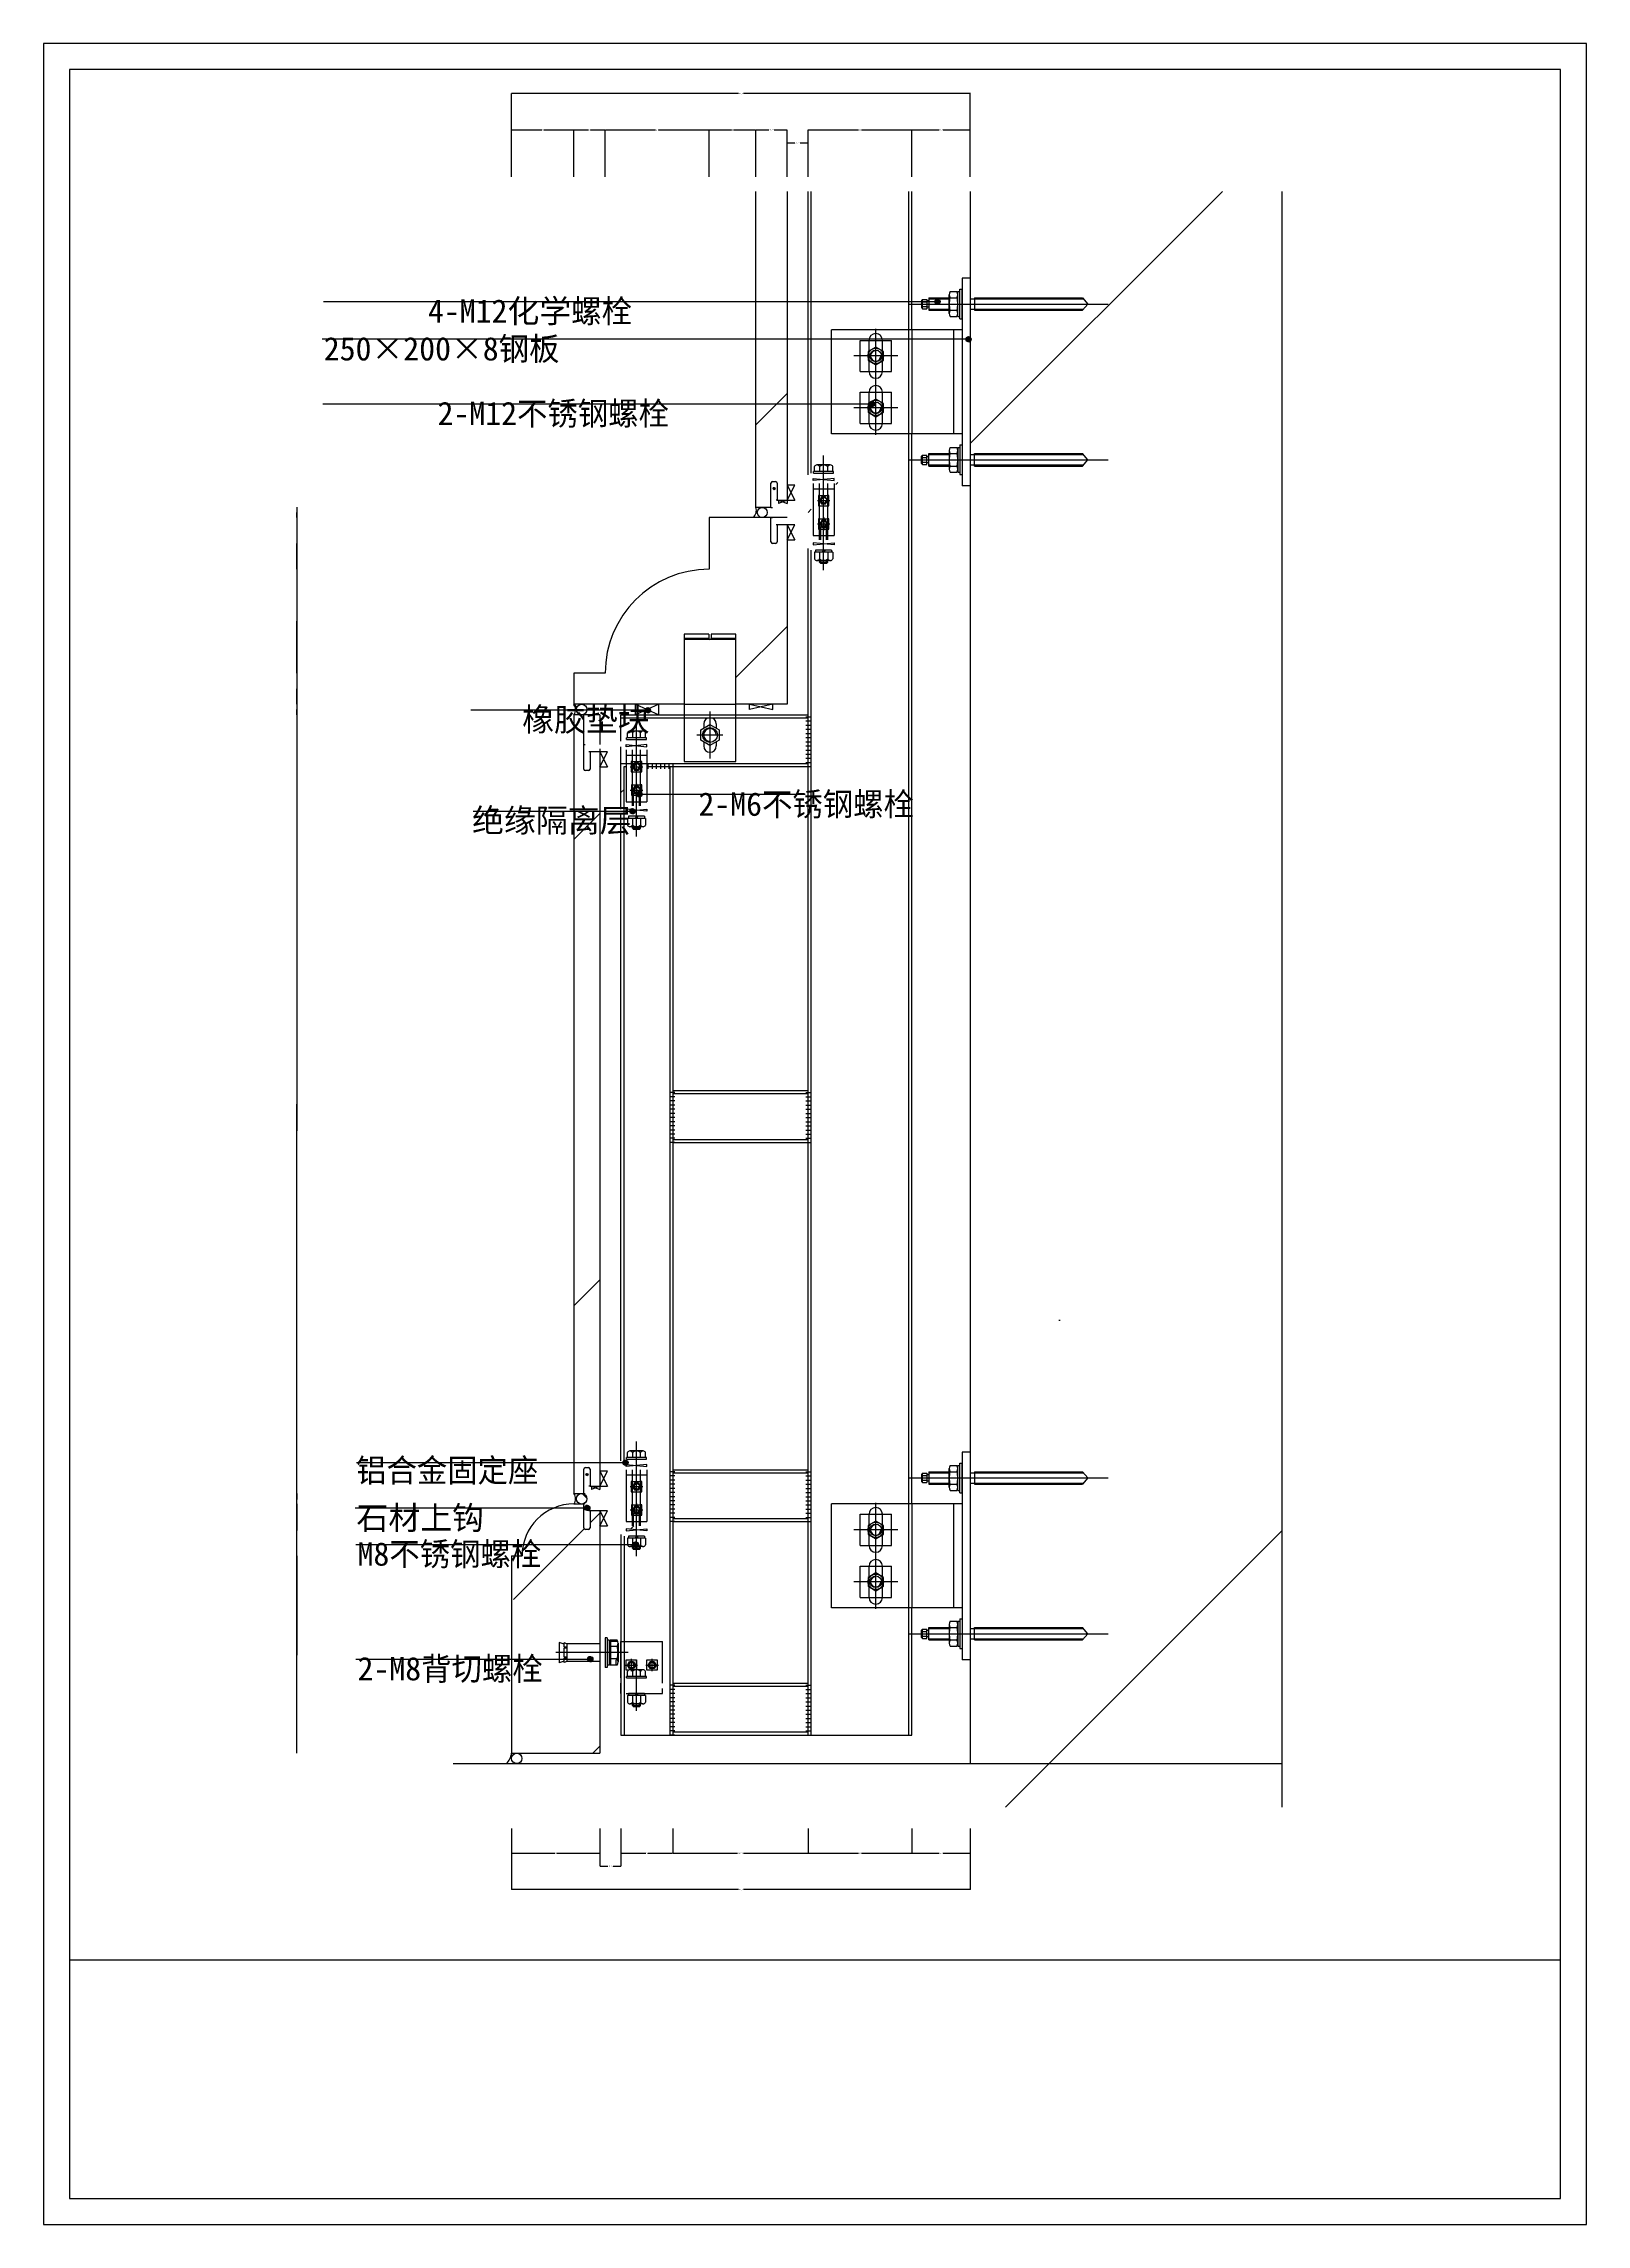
# Model space of a CAD drawing. Header units: metres. Extents: x 671 to 2156, y -8235 to -6135.
import ezdxf

# ---------------------------------------------------------------- set-up
doc = ezdxf.new("R2010")
doc.units = ezdxf.units.M
for name, color, linetype in [('ASHADE', 1, 'Continuous'), ('图层1', 8, 'Continuous'), ('图框', 5, 'Continuous'), ('外形', 3, 'Continuous'), ('文字标注1', 4, 'Continuous'), ('轴线', 6, 'Continuous')]:
    doc.layers.add(name, color=color, linetype=linetype)
doc.dimstyles.get("Standard").update_dxf_attribs({"dimtxt": 2.5, "dimasz": 2.5, "dimexe": 1.25, "dimexo": 0.625, "dimtad": 1, "dimcen": 2.5, "dimazin": 3, "dimtfac": 1, "dimtmove": 0, "dimatfit": 3})

# ---------------------------------------------------------------- blocks, each defined once
blk = doc.blocks.new('_CLOSEDFILLED')
at = {"color": 0, "linetype": 'BYBLOCK'}
blk.add_solid([(-1, 0.2), (0, 0), (-1, -0.2)], dxfattribs=at)
blk = doc.blocks.new('*D1')
for p, q in [((1121.01, -6262.96), (1121.01, -6217.93)), ((1121.26, -6217.93), (1150.01, -6217.93)), ((1152.01, -6217.93), (1180.76, -6217.93)), ((1181.01, -6262.96), (1181.01, -6217.93))]:
    blk.add_line(p, q)
at = {"layer": 'Defpoints'}
for p in [(1121.01, -6217.93), (1121.01, -6262.96), (1181.01, -6262.96)]:
    blk.add_point(p, dxfattribs=at)
at = {"xscale": 0.25, "yscale": 0.25, "rotation": 180}
blk.add_blockref('_CLOSEDFILLED', (1121.01, -6217.93), dxfattribs=at)
at = {"xscale": 0.25, "yscale": 0.25}
blk.add_blockref('_CLOSEDFILLED', (1181.01, -6217.93), dxfattribs=at)
at = {"insert": (1151.01, -6217.93), "char_height": 1, "attachment_point": 5}
blk.add_mtext('60', dxfattribs=at)
blk = doc.blocks.new('*D2')
for p, q in [((1181.01, -6262.96), (1181.01, -6217.93)), ((1181.26, -6217.93), (1195.01, -6217.93)), ((1197.01, -6217.93), (1210.76, -6217.93)), ((1211.01, -6262.96), (1211.01, -6217.93))]:
    blk.add_line(p, q)
at = {"layer": 'Defpoints'}
for p in [(1181.01, -6217.93), (1181.01, -6262.96), (1211.01, -6262.96)]:
    blk.add_point(p, dxfattribs=at)
at = {"xscale": 0.25, "yscale": 0.25, "rotation": 180}
blk.add_blockref('_CLOSEDFILLED', (1181.01, -6217.93), dxfattribs=at)
at = {"xscale": 0.25, "yscale": 0.25}
blk.add_blockref('_CLOSEDFILLED', (1211.01, -6217.93), dxfattribs=at)
at = {"insert": (1196.01, -6217.93), "char_height": 1, "attachment_point": 5}
blk.add_mtext('30', dxfattribs=at)
blk = doc.blocks.new('*D3')
for p, q in [((1211.01, -6262.96), (1211.01, -6217.93)), ((1211.26, -6217.93), (1259.51, -6217.93)), ((1262.51, -6217.93), (1310.76, -6217.93)), ((1311.01, -6262.96), (1311.01, -6217.93))]:
    blk.add_line(p, q)
at = {"layer": 'Defpoints'}
for p in [(1211.01, -6217.93), (1211.01, -6262.96), (1311.01, -6262.96)]:
    blk.add_point(p, dxfattribs=at)
at = {"xscale": 0.25, "yscale": 0.25, "rotation": 180}
blk.add_blockref('_CLOSEDFILLED', (1211.01, -6217.93), dxfattribs=at)
at = {"xscale": 0.25, "yscale": 0.25}
blk.add_blockref('_CLOSEDFILLED', (1311.01, -6217.93), dxfattribs=at)
at = {"insert": (1261.01, -6217.93), "char_height": 1, "attachment_point": 5}
blk.add_mtext('100', dxfattribs=at)
blk = doc.blocks.new('*D4')
for p, q in [((1311.01, -6262.96), (1311.01, -6217.93)), ((1311.26, -6217.93), (1332.51, -6217.93)), ((1334.51, -6217.93), (1355.76, -6217.93)), ((1356.01, -6262.96), (1356.01, -6217.93))]:
    blk.add_line(p, q)
at = {"layer": 'Defpoints'}
for p in [(1311.01, -6217.93), (1311.01, -6262.96), (1356.01, -6262.96)]:
    blk.add_point(p, dxfattribs=at)
at = {"xscale": 0.25, "yscale": 0.25, "rotation": 180}
blk.add_blockref('_CLOSEDFILLED', (1311.01, -6217.93), dxfattribs=at)
at = {"xscale": 0.25, "yscale": 0.25}
blk.add_blockref('_CLOSEDFILLED', (1356.01, -6217.93), dxfattribs=at)
at = {"insert": (1333.51, -6217.93), "char_height": 1, "attachment_point": 5}
blk.add_mtext('45', dxfattribs=at)
blk = doc.blocks.new('*D5')
for p, q in [((1356.01, -6262.96), (1356.01, -6217.93)), ((1356.26, -6217.93), (1368.57, -6217.93)), ((1373.57, -6217.93), (1385.88, -6217.93)), ((1386.13, -6262.96), (1386.13, -6217.93))]:
    blk.add_line(p, q)
at = {"layer": 'Defpoints'}
for p in [(1356.01, -6217.93), (1356.01, -6262.96), (1386.13, -6262.96)]:
    blk.add_point(p, dxfattribs=at)
at = {"xscale": 0.25, "yscale": 0.25, "rotation": 180}
blk.add_blockref('_CLOSEDFILLED', (1356.01, -6217.93), dxfattribs=at)
at = {"xscale": 0.25, "yscale": 0.25}
blk.add_blockref('_CLOSEDFILLED', (1386.13, -6217.93), dxfattribs=at)
at = {"insert": (1371.07, -6217.93), "char_height": 1, "attachment_point": 5}
blk.add_mtext('30,12', dxfattribs=at)
blk = doc.blocks.new('*D6')
for p, q in [((1386.13, -6262.96), (1386.13, -6230.43)), ((1386.38, -6230.43), (1393.72, -6230.43)), ((1398.72, -6230.43), (1406.06, -6230.43)), ((1406.31, -6262.96), (1406.31, -6230.43))]:
    blk.add_line(p, q)
at = {"layer": 'Defpoints'}
for p in [(1386.13, -6230.43), (1386.13, -6262.96), (1406.31, -6262.96)]:
    blk.add_point(p, dxfattribs=at)
at = {"xscale": 0.25, "yscale": 0.25, "rotation": 180}
blk.add_blockref('_CLOSEDFILLED', (1386.13, -6230.43), dxfattribs=at)
at = {"xscale": 0.25, "yscale": 0.25}
blk.add_blockref('_CLOSEDFILLED', (1406.31, -6230.43), dxfattribs=at)
at = {"insert": (1396.22, -6230.43), "char_height": 1, "attachment_point": 5}
blk.add_mtext('20,18', dxfattribs=at)
blk = doc.blocks.new('*D7')
for p, q in [((1406.31, -6262.96), (1406.31, -6217.93)), ((1406.56, -6217.93), (1454.81, -6217.93)), ((1457.81, -6217.93), (1506.06, -6217.93)), ((1506.31, -6262.96), (1506.31, -6217.93))]:
    blk.add_line(p, q)
at = {"layer": 'Defpoints'}
for p in [(1406.31, -6217.93), (1406.31, -6262.96), (1506.31, -6262.96)]:
    blk.add_point(p, dxfattribs=at)
at = {"xscale": 0.25, "yscale": 0.25, "rotation": 180}
blk.add_blockref('_CLOSEDFILLED', (1406.31, -6217.93), dxfattribs=at)
at = {"xscale": 0.25, "yscale": 0.25}
blk.add_blockref('_CLOSEDFILLED', (1506.31, -6217.93), dxfattribs=at)
at = {"insert": (1456.31, -6217.93), "char_height": 1, "attachment_point": 5}
blk.add_mtext('100', dxfattribs=at)
blk = doc.blocks.new('*D8')
for p, q in [((1506.31, -6262.96), (1506.31, -6217.93)), ((1506.56, -6217.93), (1532.41, -6217.93)), ((1536.41, -6217.93), (1562.26, -6217.93)), ((1562.51, -6262.96), (1562.51, -6217.93))]:
    blk.add_line(p, q)
at = {"layer": 'Defpoints'}
for p in [(1506.31, -6217.93), (1506.31, -6262.96), (1562.51, -6262.96)]:
    blk.add_point(p, dxfattribs=at)
at = {"xscale": 0.25, "yscale": 0.25, "rotation": 180}
blk.add_blockref('_CLOSEDFILLED', (1506.31, -6217.93), dxfattribs=at)
at = {"xscale": 0.25, "yscale": 0.25}
blk.add_blockref('_CLOSEDFILLED', (1562.51, -6217.93), dxfattribs=at)
at = {"insert": (1534.41, -6217.93), "char_height": 1, "attachment_point": 5}
blk.add_mtext('56,2', dxfattribs=at)
blk = doc.blocks.new('*D9')
for p, q in [((1339.26, -6182.93), (1120.76, -6182.93)), ((1121.01, -6262.96), (1121.01, -6182.93)), ((1562.76, -6182.93), (1344.26, -6182.93)), ((1562.51, -6262.96), (1562.51, -6182.93))]:
    blk.add_line(p, q)
at = {"layer": 'Defpoints'}
for p in [(1562.51, -6182.93), (1121.01, -6262.96), (1562.51, -6262.96)]:
    blk.add_point(p, dxfattribs=at)
at = {"xscale": 0.25, "yscale": 0.25}
blk.add_blockref('_CLOSEDFILLED', (1121.01, -6182.93), dxfattribs=at)
at = {"xscale": 0.25, "yscale": 0.25, "rotation": 180}
blk.add_blockref('_CLOSEDFILLED', (1562.51, -6182.93), dxfattribs=at)
at = {"insert": (1341.76, -6182.93), "char_height": 1, "attachment_point": 5}
blk.add_mtext('441,5', dxfattribs=at)
blk = doc.blocks.new('*D10')
for p, q in [((1121.01, -7853.43), (1121.01, -7877.42)), ((1206.01, -7853.43), (1206.01, -7877.42)), ((1121.26, -7877.42), (1162.51, -7877.42)), ((1164.51, -7877.42), (1205.76, -7877.42))]:
    blk.add_line(p, q)
at = {"layer": 'Defpoints'}
for p in [(1121.01, -7853.43), (1206.01, -7853.43), (1121.01, -7877.42)]:
    blk.add_point(p, dxfattribs=at)
at = {"xscale": 0.25, "yscale": 0.25, "rotation": 180}
blk.add_blockref('_CLOSEDFILLED', (1121.01, -7877.42), dxfattribs=at)
at = {"xscale": 0.25, "yscale": 0.25}
blk.add_blockref('_CLOSEDFILLED', (1206.01, -7877.42), dxfattribs=at)
at = {"insert": (1163.51, -7877.42), "char_height": 1, "attachment_point": 5}
blk.add_mtext('85', dxfattribs=at)
blk = doc.blocks.new('*D11')
for p, q in [((1206.01, -7853.43), (1206.01, -7889.92)), ((1226.2, -7853.43), (1226.2, -7889.92)), ((1206.26, -7889.92), (1213.605, -7889.92)), ((1218.605, -7889.92), (1225.95, -7889.92))]:
    blk.add_line(p, q)
at = {"layer": 'Defpoints'}
for p in [(1206.01, -7853.43), (1226.2, -7853.43), (1206.01, -7889.92)]:
    blk.add_point(p, dxfattribs=at)
at = {"xscale": 0.25, "yscale": 0.25, "rotation": 180}
blk.add_blockref('_CLOSEDFILLED', (1206.01, -7889.92), dxfattribs=at)
at = {"xscale": 0.25, "yscale": 0.25}
blk.add_blockref('_CLOSEDFILLED', (1226.2, -7889.92), dxfattribs=at)
at = {"insert": (1216.105, -7889.92), "char_height": 1, "attachment_point": 5}
blk.add_mtext('20,19', dxfattribs=at)
blk = doc.blocks.new('*D12')
for p, q in [((1226.2, -7853.43), (1226.2, -7877.42)), ((1276.2, -7853.43), (1276.2, -7877.42)), ((1226.45, -7877.42), (1250.2, -7877.42)), ((1252.2, -7877.42), (1275.95, -7877.42))]:
    blk.add_line(p, q)
at = {"layer": 'Defpoints'}
for p in [(1226.2, -7853.43), (1276.2, -7853.43), (1226.2, -7877.42)]:
    blk.add_point(p, dxfattribs=at)
at = {"xscale": 0.25, "yscale": 0.25, "rotation": 180}
blk.add_blockref('_CLOSEDFILLED', (1226.2, -7877.42), dxfattribs=at)
at = {"xscale": 0.25, "yscale": 0.25}
blk.add_blockref('_CLOSEDFILLED', (1276.2, -7877.42), dxfattribs=at)
at = {"insert": (1251.2, -7877.42), "char_height": 1, "attachment_point": 5}
blk.add_mtext('50', dxfattribs=at)
blk = doc.blocks.new('*D13')
for p, q in [((1276.2, -7853.43), (1276.2, -7877.42)), ((1406.31, -7853.43), (1406.31, -7877.42)), ((1276.45, -7877.42), (1338.255, -7877.42)), ((1344.255, -7877.42), (1406.06, -7877.42))]:
    blk.add_line(p, q)
at = {"layer": 'Defpoints'}
for p in [(1276.2, -7853.43), (1406.31, -7853.43), (1276.2, -7877.42)]:
    blk.add_point(p, dxfattribs=at)
at = {"xscale": 0.25, "yscale": 0.25, "rotation": 180}
blk.add_blockref('_CLOSEDFILLED', (1276.2, -7877.42), dxfattribs=at)
at = {"xscale": 0.25, "yscale": 0.25}
blk.add_blockref('_CLOSEDFILLED', (1406.31, -7877.42), dxfattribs=at)
at = {"insert": (1341.255, -7877.42), "char_height": 1, "attachment_point": 5}
blk.add_mtext('130,11', dxfattribs=at)
blk = doc.blocks.new('*D14')
for p, q in [((1406.31, -7853.43), (1406.31, -7877.42)), ((1506.31, -7853.43), (1506.31, -7877.42)), ((1406.56, -7877.42), (1454.81, -7877.42)), ((1457.81, -7877.42), (1506.06, -7877.42))]:
    blk.add_line(p, q)
at = {"layer": 'Defpoints'}
for p in [(1406.31, -7853.43), (1506.31, -7853.43), (1406.31, -7877.42)]:
    blk.add_point(p, dxfattribs=at)
at = {"xscale": 0.25, "yscale": 0.25, "rotation": 180}
blk.add_blockref('_CLOSEDFILLED', (1406.31, -7877.42), dxfattribs=at)
at = {"xscale": 0.25, "yscale": 0.25}
blk.add_blockref('_CLOSEDFILLED', (1506.31, -7877.42), dxfattribs=at)
at = {"insert": (1456.31, -7877.42), "char_height": 1, "attachment_point": 5}
blk.add_mtext('100', dxfattribs=at)
blk = doc.blocks.new('*D15')
for p, q in [((1506.31, -7853.43), (1506.31, -7877.42)), ((1562.51, -7853.43), (1562.51, -7877.42)), ((1506.56, -7877.42), (1532.41, -7877.42)), ((1536.41, -7877.42), (1562.26, -7877.42))]:
    blk.add_line(p, q)
at = {"layer": 'Defpoints'}
for p in [(1506.31, -7853.43), (1562.51, -7853.43), (1506.31, -7877.42)]:
    blk.add_point(p, dxfattribs=at)
at = {"xscale": 0.25, "yscale": 0.25, "rotation": 180}
blk.add_blockref('_CLOSEDFILLED', (1506.31, -7877.42), dxfattribs=at)
at = {"xscale": 0.25, "yscale": 0.25}
blk.add_blockref('_CLOSEDFILLED', (1562.51, -7877.42), dxfattribs=at)
at = {"insert": (1534.41, -7877.42), "char_height": 1, "attachment_point": 5}
blk.add_mtext('56,2', dxfattribs=at)
blk = doc.blocks.new('*D16')
for p, q in [((1121.01, -7853.43), (1121.01, -7912.42)), ((1562.51, -7853.43), (1562.51, -7912.42)), ((1339.26, -7912.42), (1120.76, -7912.42)), ((1562.76, -7912.42), (1344.26, -7912.42))]:
    blk.add_line(p, q)
at = {"layer": 'Defpoints'}
for p in [(1121.01, -7853.43), (1562.51, -7853.43), (1562.51, -7912.42)]:
    blk.add_point(p, dxfattribs=at)
at = {"xscale": 0.25, "yscale": 0.25}
blk.add_blockref('_CLOSEDFILLED', (1121.01, -7912.42), dxfattribs=at)
at = {"xscale": 0.25, "yscale": 0.25, "rotation": 180}
blk.add_blockref('_CLOSEDFILLED', (1562.51, -7912.42), dxfattribs=at)
at = {"insert": (1341.76, -7912.42), "char_height": 1, "attachment_point": 5}
blk.add_mtext('441,5', dxfattribs=at)
blk = doc.blocks.new('*D17')
for p, q in [((914.12, -6586.24), (913.87, -6586.24)), ((914.37, -6580.99), (914.37, -6586.24)), ((914.37, -6590.99), (914.37, -6586.24)), ((914.37, -6586.24), (914.37, -6586.24)), ((914.62, -6586.24), (914.87, -6586.24))]:
    blk.add_line(p, q)
at = {"layer": 'Defpoints'}
for p in [(914.37, -6580.99), (914.37, -6586.24), (914.37, -6590.99)]:
    blk.add_point(p, dxfattribs=at)
at = {"xscale": 0.25, "yscale": 0.25}
blk.add_blockref('_CLOSEDFILLED', (914.37, -6586.24), dxfattribs=at)
at = {"xscale": 0.25, "yscale": 0.25, "rotation": 180}
blk.add_blockref('_CLOSEDFILLED', (914.37, -6586.24), dxfattribs=at)
at = {"insert": (914.37, -6585.115), "char_height": 1, "attachment_point": 5}
blk.add_mtext('0', dxfattribs=at)
blk = doc.blocks.new('*D18')
for p, q in [((914.37, -6590.99), (914.37, -6615.99)), ((914.12, -6615.99), (913.87, -6615.99)), ((914.37, -6640.99), (914.37, -6615.99)), ((914.37, -6615.99), (914.37, -6615.99)), ((914.62, -6615.99), (914.87, -6615.99))]:
    blk.add_line(p, q)
at = {"layer": 'Defpoints'}
for p in [(914.37, -6590.99), (914.37, -6615.99), (914.37, -6640.99)]:
    blk.add_point(p, dxfattribs=at)
at = {"xscale": 0.25, "yscale": 0.25}
blk.add_blockref('_CLOSEDFILLED', (914.37, -6615.99), dxfattribs=at)
at = {"xscale": 0.25, "yscale": 0.25, "rotation": 180}
blk.add_blockref('_CLOSEDFILLED', (914.37, -6615.99), dxfattribs=at)
at = {"insert": (914.37, -6614.865), "char_height": 1, "attachment_point": 5}
blk.add_mtext('0', dxfattribs=at)
blk = doc.blocks.new('*D19')
for p, q in [((914.37, -6640.99), (914.37, -6690.99)), ((914.12, -6690.99), (913.87, -6690.99)), ((914.37, -6740.99), (914.37, -6690.99)), ((914.37, -6690.99), (914.37, -6690.99)), ((914.62, -6690.99), (914.87, -6690.99))]:
    blk.add_line(p, q)
at = {"layer": 'Defpoints'}
for p in [(914.37, -6640.99), (914.37, -6690.99), (914.37, -6740.99)]:
    blk.add_point(p, dxfattribs=at)
at = {"xscale": 0.25, "yscale": 0.25}
blk.add_blockref('_CLOSEDFILLED', (914.37, -6690.99), dxfattribs=at)
at = {"xscale": 0.25, "yscale": 0.25, "rotation": 180}
blk.add_blockref('_CLOSEDFILLED', (914.37, -6690.99), dxfattribs=at)
at = {"insert": (914.37, -6689.865), "char_height": 1, "attachment_point": 5}
blk.add_mtext('0', dxfattribs=at)
blk = doc.blocks.new('*D20')
for p, q in [((914.37, -6740.99), (914.37, -6755.99)), ((914.12, -6755.99), (913.87, -6755.99)), ((914.37, -6770.99), (914.37, -6755.99)), ((914.37, -6755.99), (914.37, -6755.99)), ((914.62, -6755.99), (914.87, -6755.99))]:
    blk.add_line(p, q)
at = {"layer": 'Defpoints'}
for p in [(914.37, -6740.99), (914.37, -6755.99), (914.37, -6770.99)]:
    blk.add_point(p, dxfattribs=at)
at = {"xscale": 0.25, "yscale": 0.25}
blk.add_blockref('_CLOSEDFILLED', (914.37, -6755.99), dxfattribs=at)
at = {"xscale": 0.25, "yscale": 0.25, "rotation": 180}
blk.add_blockref('_CLOSEDFILLED', (914.37, -6755.99), dxfattribs=at)
at = {"insert": (914.37, -6754.865), "char_height": 1, "attachment_point": 5}
blk.add_mtext('0', dxfattribs=at)
blk = doc.blocks.new('*D21')
for p, q in [((914.12, -6775.99), (913.87, -6775.99)), ((914.37, -6770.99), (914.37, -6775.99)), ((914.37, -6780.99), (914.37, -6775.99)), ((914.37, -6775.99), (914.37, -6775.99)), ((914.62, -6775.99), (914.87, -6775.99))]:
    blk.add_line(p, q)
at = {"layer": 'Defpoints'}
for p in [(914.37, -6770.99), (914.37, -6775.99), (914.37, -6780.99)]:
    blk.add_point(p, dxfattribs=at)
at = {"xscale": 0.25, "yscale": 0.25}
blk.add_blockref('_CLOSEDFILLED', (914.37, -6775.99), dxfattribs=at)
at = {"xscale": 0.25, "yscale": 0.25, "rotation": 180}
blk.add_blockref('_CLOSEDFILLED', (914.37, -6775.99), dxfattribs=at)
at = {"insert": (914.37, -6774.865), "char_height": 1, "attachment_point": 5}
blk.add_mtext('0', dxfattribs=at)
blk = doc.blocks.new('*D22')
for p, q in [((914.37, -6780.99), (914.37, -7155.99)), ((914.12, -7155.99), (913.87, -7155.99)), ((914.37, -7530.99), (914.37, -7155.99)), ((914.37, -7155.99), (914.37, -7155.99)), ((914.62, -7155.99), (914.87, -7155.99))]:
    blk.add_line(p, q)
at = {"layer": 'Defpoints'}
for p in [(914.37, -6780.99), (914.37, -7155.99), (914.37, -7530.99)]:
    blk.add_point(p, dxfattribs=at)
at = {"xscale": 0.25, "yscale": 0.25}
blk.add_blockref('_CLOSEDFILLED', (914.37, -7155.99), dxfattribs=at)
at = {"xscale": 0.25, "yscale": 0.25, "rotation": 180}
blk.add_blockref('_CLOSEDFILLED', (914.37, -7155.99), dxfattribs=at)
at = {"insert": (914.37, -7154.865), "char_height": 1, "attachment_point": 5}
blk.add_mtext('0', dxfattribs=at)
blk = doc.blocks.new('*D23')
for p, q in [((914.12, -7535.99), (913.87, -7535.99)), ((914.37, -7530.99), (914.37, -7535.99)), ((914.37, -7540.99), (914.37, -7535.99)), ((914.37, -7535.99), (914.37, -7535.99)), ((914.62, -7535.99), (914.87, -7535.99))]:
    blk.add_line(p, q)
at = {"layer": 'Defpoints'}
for p in [(914.37, -7530.99), (914.37, -7535.99), (914.37, -7540.99)]:
    blk.add_point(p, dxfattribs=at)
at = {"xscale": 0.25, "yscale": 0.25}
blk.add_blockref('_CLOSEDFILLED', (914.37, -7535.99), dxfattribs=at)
at = {"xscale": 0.25, "yscale": 0.25, "rotation": 180}
blk.add_blockref('_CLOSEDFILLED', (914.37, -7535.99), dxfattribs=at)
at = {"insert": (914.37, -7534.865), "char_height": 1, "attachment_point": 5}
blk.add_mtext('0', dxfattribs=at)
blk = doc.blocks.new('*D24')
for p, q in [((914.37, -7540.99), (914.37, -7565.99)), ((914.12, -7565.99), (913.87, -7565.99)), ((914.37, -7590.99), (914.37, -7565.99)), ((914.37, -7565.99), (914.37, -7565.99)), ((914.62, -7565.99), (914.87, -7565.99))]:
    blk.add_line(p, q)
at = {"layer": 'Defpoints'}
for p in [(914.37, -7540.99), (914.37, -7565.99), (914.37, -7590.99)]:
    blk.add_point(p, dxfattribs=at)
at = {"xscale": 0.25, "yscale": 0.25}
blk.add_blockref('_CLOSEDFILLED', (914.37, -7565.99), dxfattribs=at)
at = {"xscale": 0.25, "yscale": 0.25, "rotation": 180}
blk.add_blockref('_CLOSEDFILLED', (914.37, -7565.99), dxfattribs=at)
at = {"insert": (914.37, -7564.865), "char_height": 1, "attachment_point": 5}
blk.add_mtext('0', dxfattribs=at)
blk = doc.blocks.new('*D25')
for p, q in [((914.37, -7590.99), (914.37, -7685.99)), ((914.12, -7685.99), (913.87, -7685.99)), ((914.37, -7780.99), (914.37, -7685.99)), ((914.37, -7685.99), (914.37, -7685.99)), ((914.62, -7685.99), (914.87, -7685.99))]:
    blk.add_line(p, q)
at = {"layer": 'Defpoints'}
for p in [(914.37, -7590.99), (914.37, -7685.99), (914.37, -7780.99)]:
    blk.add_point(p, dxfattribs=at)
at = {"xscale": 0.25, "yscale": 0.25}
blk.add_blockref('_CLOSEDFILLED', (914.37, -7685.99), dxfattribs=at)
at = {"xscale": 0.25, "yscale": 0.25, "rotation": 180}
blk.add_blockref('_CLOSEDFILLED', (914.37, -7685.99), dxfattribs=at)
at = {"insert": (914.37, -7684.865), "char_height": 1, "attachment_point": 5}
blk.add_mtext('0', dxfattribs=at)
blk = doc.blocks.new('*D26')
for p, q in [((914.37, -6580.99), (914.37, -7180.99)), ((914.12, -7180.99), (913.87, -7180.99)), ((914.37, -7780.99), (914.37, -7180.99)), ((914.37, -7180.99), (914.37, -7180.99)), ((914.62, -7180.99), (914.87, -7180.99))]:
    blk.add_line(p, q)
at = {"layer": 'Defpoints'}
for p in [(914.37, -6580.99), (914.37, -7180.99), (914.37, -7780.99)]:
    blk.add_point(p, dxfattribs=at)
at = {"xscale": 0.25, "yscale": 0.25}
blk.add_blockref('_CLOSEDFILLED', (914.37, -7180.99), dxfattribs=at)
at = {"xscale": 0.25, "yscale": 0.25, "rotation": 180}
blk.add_blockref('_CLOSEDFILLED', (914.37, -7180.99), dxfattribs=at)
at = {"insert": (914.37, -7179.865), "char_height": 1, "attachment_point": 5}
blk.add_mtext('0', dxfattribs=at)

msp = doc.modelspace()

# ---------------------------------------------------------------- hatches: boundary and pattern name
at = {"layer": 'ASHADE'}
h = msp.add_hatch(dxfattribs=at)
h.set_pattern_fill('SOLID')
h.paths.add_polyline_path([(1528.44, -6383.15, 1), (1533.44, -6383.15, 1)])
h = msp.add_hatch(dxfattribs=at)
h.set_pattern_fill('SOLID')
h.paths.add_polyline_path([(1558.24, -6419.44, 1), (1563.24, -6419.44, 1)])
h = msp.add_hatch(dxfattribs=at)
h.set_pattern_fill('SOLID')
h.paths.add_polyline_path([(1465.37, -6481.7, 1), (1470.37, -6481.7, 1)])
h = msp.add_hatch(dxfattribs=at)
h.set_pattern_fill('SOLID')
h.paths.add_polyline_path([(1372.65, -6563.19, 1), (1374.65, -6563.19, 1)])
h = msp.add_hatch(dxfattribs=at)
h.set_pattern_fill('SOLID')
h.paths.add_polyline_path([(1254.6, -6776.7, -1), (1249.6, -6776.7, -1)])
h = msp.add_hatch(dxfattribs=at)
h.set_pattern_fill('SOLID')
h.paths.add_polyline_path([(1241.41, -6857.68, 1), (1246.41, -6857.68, 1)])
h = msp.add_hatch(dxfattribs=at)
h.set_pattern_fill('SOLID')
h.paths.add_polyline_path([(1239.75, -6873.95, -1), (1234.75, -6873.95, -1)])
h = msp.add_hatch(dxfattribs=at)
h.set_pattern_fill('SOLID')
h.paths.add_polyline_path([(1192.53, -7512.69, 1), (1194.53, -7512.69, 1)])
h = msp.add_hatch(dxfattribs=at)
h.set_pattern_fill('SOLID')
h.paths.add_polyline_path([(1228.13, -7501.22, 1), (1233.13, -7501.22, 1)])
h = msp.add_hatch(dxfattribs=at)
h.set_pattern_fill('SOLID')
h.paths.add_polyline_path([(1191.31, -7544.78, 1), (1196.31, -7544.78, 1)])
h = msp.add_hatch(dxfattribs=at)
h.set_pattern_fill('SOLID')
h.paths.add_polyline_path([(1238.07, -7580.03, 1), (1243.07, -7580.03, 1)])
h = msp.add_hatch(dxfattribs=at)
h.set_pattern_fill('SOLID')
h.paths.add_polyline_path([(1194.23, -7690.45, 1), (1199.23, -7690.45, 1)])
at = {"layer": '图层1'}
h = msp.add_hatch(dxfattribs=at)
h.set_pattern_fill('ANSI33', scale=50)
h.paths.add_polyline_path([(1386.13, -6277.09), (1356.01, -6277.09), (1356.01, -6581.49), (1370.63, -6581.49), (1370.63, -6557.99, -0.41), (1372.13, -6556.49), (1375.13, -6556.49, -0.41), (1376.63, -6557.99), (1376.63, -6574.49), (1386.13, -6574.49)])
h = msp.add_hatch(dxfattribs=at)
h.set_pattern_fill('AR-CONC', scale=15)
h.paths.add_polyline_path([(1862.51, -6277.09), (1562.51, -6277.09), (1562.51, -6380.51), (1566.51, -6380.51), (1566.51, -6379.51), (1670.51, -6379.51), (1675.51, -6385.51), (1670.51, -6391.51), (1566.51, -6391.51), (1566.51, -6390.51), (1562.51, -6390.51), (1562.51, -6530.51), (1566.51, -6530.51), (1566.51, -6529.51), (1670.51, -6529.51), (1675.51, -6535.51), (1670.51, -6541.51), (1566.51, -6541.51), (1566.51, -6540.51), (1562.51, -6540.51), (1562.51, -7510.99), (1566.51, -7510.99), (1566.51, -7509.99), (1670.51, -7509.99), (1675.51, -7515.99), (1670.51, -7521.99), (1566.51, -7521.99), (1566.51, -7520.99), (1562.51, -7520.99), (1562.51, -7660.99), (1566.51, -7660.99), (1566.51, -7659.99), (1670.51, -7659.99), (1675.51, -7665.99), (1670.51, -7671.99), (1566.51, -7671.99), (1566.51, -7670.99), (1562.51, -7670.99), (1562.51, -7790.99), (1862.51, -7790.99)])
h = msp.add_hatch(dxfattribs=at)
h.set_pattern_fill('ANSI31', scale=300)
h.paths.add_polyline_path([(1562.51, -7510.99), (1566.51, -7510.99), (1566.51, -7509.99), (1670.51, -7509.99), (1675.51, -7515.99), (1670.51, -7521.99), (1566.51, -7521.99), (1566.51, -7520.99), (1562.51, -7520.99), (1562.51, -7660.99), (1566.51, -7660.99), (1566.51, -7659.99), (1670.51, -7659.99), (1675.51, -7665.99), (1670.51, -7671.99), (1566.51, -7671.99), (1566.51, -7670.99), (1562.51, -7670.99), (1562.51, -7790.99), (1862.51, -7790.99), (1862.51, -6277.09), (1562.51, -6277.09), (1562.51, -6380.51), (1566.51, -6380.51), (1566.51, -6379.51), (1670.51, -6379.51), (1675.51, -6385.51), (1670.51, -6391.51), (1566.51, -6391.51), (1566.51, -6390.51), (1562.51, -6390.51), (1562.51, -6530.51), (1566.51, -6530.51), (1566.51, -6529.51), (1670.51, -6529.51), (1675.51, -6535.51), (1670.51, -6541.51), (1566.51, -6541.51), (1566.51, -6540.51), (1562.51, -6540.51)])
h = msp.add_hatch(dxfattribs=at)
h.set_pattern_fill('AR-SAND')
h.paths.add_polyline_path([(1372.13, -6556.49, 0.41), (1370.63, -6557.99), (1370.63, -6574.49), (1371.51, -6574.49), (1371.51, -6562.82, -0.6), (1372.76, -6560.49), (1374.26, -6560.49, -0.6), (1375.51, -6562.82), (1375.51, -6574.49), (1376.63, -6574.49), (1376.63, -6557.99, 0.41), (1375.13, -6556.49)])
h = msp.add_hatch(dxfattribs=at)
h.set_pattern_fill('ANSI31', scale=20)
h.paths.add_polyline_path([(1431.31, -6558.49, -0.41), (1433.31, -6560.49), (1433.31, -6565.49), (1436.31, -6565.49), (1436.31, -6560.49, 0.41), (1431.31, -6555.49), (1421.31, -6555.49), (1421.31, -6558.49)])
h.paths.add_polyline_path([(1411.31, -6555.49, 0.41), (1406.31, -6560.49), (1406.31, -6610.49, 0.41), (1411.31, -6615.49), (1421.31, -6615.49), (1421.31, -6612.49), (1411.31, -6612.49, -0.41), (1409.31, -6610.49), (1409.31, -6560.49, -0.41), (1411.31, -6558.49), (1421.31, -6558.49), (1421.31, -6555.49)])
h.paths.add_polyline_path([(1431.31, -6615.49, 0.41), (1436.31, -6610.49), (1436.31, -6605.49), (1433.31, -6605.49), (1433.31, -6610.49, -0.41), (1431.31, -6612.49), (1421.31, -6612.49), (1421.31, -6615.49)])
h = msp.add_hatch(dxfattribs=at)
h.set_pattern_fill('ANSI33', scale=50)
h.paths.add_polyline_path([(1386.13, -6597.99), (1376.63, -6597.99), (1376.63, -6614.49, -0.41), (1375.13, -6615.99), (1372.13, -6615.99, -0.41), (1370.63, -6614.49), (1370.63, -6590.99), (1311.01, -6590.99), (1311.01, -6640.99, 0.41), (1211.01, -6740.99), (1181.01, -6740.99), (1181.01, -6770.99), (1286.92, -6770.99), (1286.92, -6703.49), (1310.92, -6703.49), (1310.92, -6707.49, 1), (1312.92, -6707.49), (1312.92, -6703.49), (1336.92, -6703.49), (1336.92, -6770.99), (1386.13, -6770.99)])
h = msp.add_hatch(dxfattribs=at)
h.set_pattern_fill('AR-SAND')
h.paths.add_polyline_path([(1362.21, -6581.49), (1356.01, -6581.49, -0.33), (1353.47, -6590.99), (1362.21, -6590.99, -0.41), (1357.46, -6586.24, -0.41)])
h = msp.add_hatch(dxfattribs=at)
h.set_pattern_fill('ANSI37', scale=25)
h.paths.add_polyline_path([(1357.46, -6586.24, 1), (1366.96, -6586.24, 1)])
h = msp.add_hatch(dxfattribs=at)
h.set_pattern_fill('AR-SAND')
h.paths.add_polyline_path([(1371.51, -6591.49, -0.41), (1372.01, -6590.99), (1370.63, -6590.99), (1370.63, -6614.49, 0.41), (1372.13, -6615.99), (1375.13, -6615.99, 0.41), (1376.63, -6614.49), (1376.63, -6597.99), (1375.51, -6597.99), (1375.51, -6609.66, -0.6), (1374.26, -6611.99), (1372.76, -6611.99, -0.6), (1371.51, -6609.66)])
h = msp.add_hatch(dxfattribs=at)
h.set_pattern_fill('ANSI31', scale=30)
h.paths.add_polyline_path([(1342.8, -6776, 0.41), (1341.13, -6777.66), (1341.13, -6781), (1391.13, -6781), (1391.13, -6731), (1387.8, -6731, 0.41), (1386.13, -6732.66), (1386.13, -6770.5, -0.41), (1380.63, -6776)])
h = msp.add_hatch(dxfattribs=at)
h.set_pattern_fill('AR-SAND')
h.paths.add_polyline_path([(1187.58, -6770.99), (1181.01, -6770.99, -0.32), (1181.01, -6780.99), (1187.58, -6780.99, -0.37), (1183.31, -6775.99, -0.37)])
h = msp.add_hatch(dxfattribs=at)
h.set_pattern_fill('ANSI33', scale=50)
h.paths.add_polyline_path([(1181.01, -7530.99), (1190.51, -7530.99), (1190.51, -7507.49, -0.41), (1192.01, -7505.99), (1195.01, -7505.99, -0.41), (1196.51, -7507.49), (1196.51, -7523.99), (1206.01, -7523.99), (1206.01, -6816.81), (1196.51, -6816.81), (1196.51, -6833.31, -0.41), (1195.01, -6834.81), (1192.01, -6834.81, -0.41), (1190.51, -6833.31), (1190.51, -6780.99), (1181.01, -6780.99)])
h = msp.add_hatch(dxfattribs=at)
h.set_pattern_fill('ANSI37', scale=26.65)
h.paths.add_polyline_path([(1183.31, -6775.99, 1), (1193.44, -6775.99, 1)])
h = msp.add_hatch(dxfattribs=at)
h.set_pattern_fill('AR-SAND')
h.paths.add_polyline_path([(1191.4, -6810.31, -0.41), (1191.9, -6809.81), (1190.51, -6809.81), (1190.51, -6833.31, 0.41), (1192.01, -6834.81), (1195.01, -6834.81, 0.41), (1196.51, -6833.31), (1196.51, -6816.81), (1195.4, -6816.81), (1195.4, -6828.48, -0.6), (1194.15, -6830.81), (1192.65, -6830.81, -0.6), (1191.4, -6828.48)])
h = msp.add_hatch(dxfattribs=at)
h.set_pattern_fill('ANSI31', scale=20)
h.paths.add_polyline_path([(1251.2, -6814.81, -0.41), (1253.2, -6816.81), (1253.2, -6821.81), (1256.2, -6821.81), (1256.2, -6816.81, 0.41), (1251.2, -6811.81), (1241.2, -6811.81), (1241.2, -6814.81)])
h.paths.add_polyline_path([(1231.2, -6811.81, 0.41), (1226.2, -6816.81), (1226.2, -6866.81, 0.41), (1231.2, -6871.81), (1241.2, -6871.81), (1241.2, -6868.81), (1231.2, -6868.81, -0.41), (1229.2, -6866.81), (1229.2, -6816.81, -0.41), (1231.2, -6814.81), (1241.2, -6814.81), (1241.2, -6811.81)])
h.paths.add_polyline_path([(1251.2, -6871.81, 0.41), (1256.2, -6866.81), (1256.2, -6861.81), (1253.2, -6861.81), (1253.2, -6866.81, -0.41), (1251.2, -6868.81), (1241.2, -6868.81), (1241.2, -6871.81)])
h = msp.add_hatch(dxfattribs=at)
h.set_pattern_fill('AR-SAND')
h.paths.add_polyline_path([(1192.01, -7505.99, 0.41), (1190.51, -7507.49), (1190.51, -7523.99), (1191.4, -7523.99), (1191.4, -7512.32, -0.6), (1192.65, -7509.99), (1194.15, -7509.99, -0.6), (1195.4, -7512.32), (1195.4, -7523.99), (1196.51, -7523.99), (1196.51, -7507.49, 0.41), (1195.01, -7505.99)])
h = msp.add_hatch(dxfattribs=at)
h.set_pattern_fill('ANSI31', scale=20)
h.paths.add_polyline_path([(1251.2, -7507.99, -0.41), (1253.2, -7509.99), (1253.2, -7514.99), (1256.2, -7514.99), (1256.2, -7509.99, 0.41), (1251.2, -7504.99), (1241.2, -7504.99), (1241.2, -7507.99)])
h.paths.add_polyline_path([(1231.2, -7504.99, 0.41), (1226.2, -7509.99), (1226.2, -7559.99, 0.41), (1231.2, -7564.99), (1241.2, -7564.99), (1241.2, -7561.99), (1231.2, -7561.99, -0.41), (1229.2, -7559.99), (1229.2, -7509.99, -0.41), (1231.2, -7507.99), (1241.2, -7507.99), (1241.2, -7504.99)])
h.paths.add_polyline_path([(1251.2, -7564.99, 0.41), (1256.2, -7559.99), (1256.2, -7554.99), (1253.2, -7554.99), (1253.2, -7559.99, -0.41), (1251.2, -7561.99), (1241.2, -7561.99), (1241.2, -7564.99)])
h = msp.add_hatch(dxfattribs=at)
h.set_pattern_fill('AR-SAND')
h.paths.add_polyline_path([(1187.58, -7530.99), (1181.01, -7530.99, -0.32), (1181.01, -7540.99), (1187.58, -7540.99, -0.37), (1183.31, -7535.99, -0.37)])
h = msp.add_hatch(dxfattribs=at)
h.set_pattern_fill('ANSI37', scale=26.65)
h.paths.add_polyline_path([(1183.31, -7535.99, 1), (1193.44, -7535.99, 1)])
h = msp.add_hatch(dxfattribs=at)
h.set_pattern_fill('ANSI33', scale=50)
h.paths.add_polyline_path([(1206.01, -7547.49), (1196.51, -7547.49), (1196.51, -7563.99, -0.41), (1195.01, -7565.49), (1192.01, -7565.49, -0.41), (1190.51, -7563.99), (1190.51, -7540.99), (1181.01, -7540.99, 0.41), (1131.01, -7590.99), (1121.01, -7590.99), (1121.01, -7780.99), (1206.01, -7780.99), (1206.01, -7692.76), (1174.15, -7692.76), (1171.42, -7693.59), (1171.42, -7692.5), (1166.75, -7693.9), (1166.75, -7674.47), (1171.42, -7675.87), (1171.42, -7674.79), (1174.15, -7675.61), (1206.01, -7675.61), (1206.01, -7663.6)])
h = msp.add_hatch(dxfattribs=at)
h.set_pattern_fill('AR-SAND')
h.paths.add_polyline_path([(1191.4, -7540.99, -0.41), (1191.9, -7540.49), (1190.51, -7540.49), (1190.51, -7563.99, 0.41), (1192.01, -7565.49), (1195.01, -7565.49, 0.41), (1196.51, -7563.99), (1196.51, -7547.49), (1195.4, -7547.49), (1195.4, -7559.16, -0.6), (1194.15, -7561.49), (1192.65, -7561.49, -0.6), (1191.4, -7559.16)])
h = msp.add_hatch(dxfattribs=at)
h.set_pattern_fill('ANSI31', scale=30)
h.paths.add_polyline_path([(1274.53, -7718.58, 0.41), (1276.2, -7716.91), (1276.2, -7713.58), (1226.2, -7713.58), (1226.2, -7763.58), (1229.53, -7763.58, 0.41), (1231.2, -7761.91), (1231.2, -7724.08, -0.41), (1236.7, -7718.58)])
h = msp.add_hatch(dxfattribs=at)
h.set_pattern_fill('ANSI31', scale=150)
h.paths.add_polyline_path([(1862.51, -7790.99), (1064.7, -7790.99), (1064.7, -7833.01), (1862.51, -7833.01)])
h = msp.add_hatch(dxfattribs=at)
h.set_pattern_fill('AR-SAND')
h.paths.add_polyline_path([(1120.94, -7785.99, -0.41), (1125.94, -7780.99), (1121.01, -7780.99, -0.14), (1116.22, -7790.99), (1125.94, -7790.99, -0.41)])
h = msp.add_hatch(dxfattribs=at)
h.set_pattern_fill('ANSI37', scale=25)
h.paths.add_polyline_path([(1130.94, -7785.99, 1), (1120.94, -7785.99, 1)])

# ---------------------------------------------------------------- linework, layer by layer
for p, q in [((1516.51, -6381.01), (1515.51, -6382.01)), ((1515.51, -6382.01), (1515.51, -6389.01)), ((1516.51, -6381.01), (1520.51, -6381.01)), ((1516.51, -6383.26), (1520.51, -6383.26)), ((1520.51, -6381.01), (1520.51, -6390.01)), ((1522.51, -6382.51), (1520.51, -6382.51)), ((1522.51, -6379.51), (1542.11, -6379.51)), ((1522.51, -6379.51), (1522.51, -6391.51)), ((1522.51, -6380.51), (1542.11, -6380.51)), ((1542.11, -6394.5), (1542.11, -6376.52)), ((1542.98, -6373.52), (1549.65, -6373.52)), ((1542.98, -6379.52), (1549.65, -6379.52)), ((1550.51, -6397.5), (1550.51, -6373.52)), ((1550.51, -6373.52), (1552.51, -6373.52)), ((1552.51, -6399.82), (1552.51, -6371.2)), ((1552.51, -6371.2), (1554.51, -6371.2)), ((1554.51, -6399.82), (1554.51, -6371.2)), ((1562.51, -6380.51), (1671.35, -6380.51)), ((1566.51, -6379.51), (1670.51, -6379.51)), ((1566.51, -6379.51), (1566.51, -6391.51)), ((1670.51, -6379.51), (1675.51, -6385.51)), ((1515.51, -6389.01), (1516.51, -6390.01)), ((1516.51, -6387.76), (1520.51, -6387.76)), ((1516.51, -6390.01), (1520.51, -6390.01)), ((1522.51, -6388.51), (1520.51, -6388.51)), ((1522.51, -6390.51), (1542.11, -6390.51)), ((1522.51, -6391.51), (1542.11, -6391.51)), ((1542.98, -6391.5), (1549.65, -6391.5)), ((1542.98, -6397.5), (1549.65, -6397.5)), ((1550.51, -6397.5), (1552.51, -6397.5)), ((1552.51, -6399.82), (1554.51, -6399.82)), ((1562.51, -6390.51), (1671.35, -6390.51)), ((1566.51, -6391.51), (1670.51, -6391.51)), ((1675.51, -6385.51), (1670.51, -6391.51)), ((1522.51, -6529.51), (1542.11, -6529.51)), ((1522.51, -6541.51), (1522.51, -6529.51)), ((1522.51, -6530.51), (1542.11, -6530.51)), ((1542.11, -6526.52), (1542.11, -6544.5)), ((1542.98, -6523.52), (1549.65, -6523.52)), ((1542.98, -6529.52), (1549.65, -6529.52)), ((1550.51, -6523.52), (1552.51, -6523.52)), ((1550.51, -6523.52), (1550.51, -6547.5)), ((1552.51, -6521.2), (1554.51, -6521.2)), ((1552.51, -6521.2), (1552.51, -6549.82)), ((1554.51, -6521.2), (1554.51, -6549.82)), ((1562.51, -6530.51), (1671.35, -6530.51)), ((1566.51, -6529.51), (1670.51, -6529.51)), ((1566.51, -6541.51), (1566.51, -6529.51)), ((1675.51, -6535.51), (1670.51, -6529.51)), ((1411.71, -6548.49), (1411.71, -6546.89)), ((1411.71, -6548.49), (1430.91, -6548.49)), ((1412.51, -6546.89), (1412.51, -6542.09)), ((1427.71, -6540.49), (1414.91, -6540.49)), ((1430.11, -6546.89), (1430.11, -6542.09)), ((1515.51, -6532.01), (1516.51, -6531.01)), ((1515.51, -6539.01), (1515.51, -6532.01)), ((1516.51, -6540.01), (1515.51, -6539.01)), ((1516.51, -6531.01), (1520.51, -6531.01)), ((1516.51, -6533.26), (1520.51, -6533.26)), ((1516.51, -6537.76), (1520.51, -6537.76)), ((1516.51, -6540.01), (1520.51, -6540.01)), ((1520.51, -6540.01), (1520.51, -6531.01)), ((1522.51, -6532.51), (1520.51, -6532.51)), ((1522.51, -6538.51), (1520.51, -6538.51)), ((1522.51, -6540.51), (1542.11, -6540.51)), ((1522.51, -6541.51), (1542.11, -6541.51)), ((1542.98, -6541.5), (1549.65, -6541.5)), ((1542.98, -6547.5), (1549.65, -6547.5)), ((1550.51, -6547.5), (1552.51, -6547.5)), ((1552.51, -6549.82), (1554.51, -6549.82)), ((1562.51, -6540.51), (1671.35, -6540.51)), ((1566.51, -6541.51), (1670.51, -6541.51)), ((1670.51, -6541.51), (1675.51, -6535.51)), ((1386.13, -6559.99), (1393.51, -6574.49)), ((1386.13, -6574.49), (1393.51, -6559.99)), ((1393.51, -6559.99), (1386.13, -6559.99)), ((1411.31, -6555.49), (1411.31, -6553.49)), ((1411.31, -6553.49), (1431.31, -6555.49)), ((1431.31, -6553.49), (1411.31, -6555.49)), ((1411.31, -6558.49), (1411.31, -6608.49)), ((1411.31, -6563.49), (1417.29, -6563.49)), ((1417.29, -6612.49), (1417.29, -6558.49)), ((1425.29, -6612.49), (1425.29, -6558.49)), ((1425.29, -6563.49), (1431.31, -6563.49)), ((1431.31, -6555.49), (1431.31, -6553.49)), ((1431.31, -6558.49), (1431.31, -6608.49)), ((1376.63, -6574.49), (1375.51, -6574.49)), ((1378.01, -6574.49), (1386.13, -6577.49)), ((1386.13, -6574.49), (1378.01, -6577.49)), ((1378.01, -6574.49), (1378.01, -6577.49)), ((1386.13, -6574.49), (1393.51, -6574.49)), ((1386.13, -6574.49), (1386.13, -6577.49)), ((1393.51, -6597.99), (1386.13, -6597.99)), ((1386.13, -6597.99), (1393.51, -6612.49)), ((1386.13, -6612.49), (1393.51, -6597.99)), ((1386.13, -6612.49), (1393.51, -6612.49)), ((1411.31, -6608.49), (1417.29, -6608.49)), ((1417.29, -6600.23), (1425.29, -6600.23)), ((1418.49, -6612.49), (1418.49, -6600.23)), ((1424.09, -6612.49), (1424.09, -6600.23)), ((1425.29, -6608.49), (1431.31, -6608.49)), ((1411.31, -6615.49), (1411.31, -6617.49)), ((1431.31, -6617.49), (1411.31, -6615.49)), ((1411.31, -6617.49), (1431.31, -6615.49)), ((1412.49, -6624.49), (1412.49, -6630.89)), ((1430.09, -6624.49), (1412.49, -6624.49)), ((1413.57, -6622.49), (1413.57, -6624.49)), ((1429.01, -6622.49), (1413.57, -6622.49)), ((1429.01, -6624.49), (1413.57, -6624.49)), ((1427.69, -6632.49), (1414.89, -6632.49)), ((1417.29, -6624.49), (1417.29, -6630.89)), ((1417.29, -6634.09), (1417.29, -6632.49)), ((1425.29, -6634.09), (1417.29, -6634.09)), ((1417.29, -6634.09), (1418.49, -6635.29)), ((1418.49, -6634.09), (1418.49, -6632.49)), ((1424.09, -6635.29), (1418.49, -6635.29)), ((1421.31, -6622.49), (1419.89, -6624.49)), ((1422.72, -6622.49), (1421.3, -6624.49)), ((1424.09, -6634.09), (1424.09, -6632.49)), ((1424.09, -6635.29), (1425.29, -6634.09)), ((1425.29, -6624.49), (1425.29, -6630.89)), ((1425.29, -6634.09), (1425.29, -6632.49)), ((1429.01, -6622.49), (1429.01, -6624.49)), ((1430.09, -6624.49), (1430.09, -6630.89)), ((1431.31, -6615.49), (1431.31, -6617.49)), ((1240.33, -6780.99), (1240.33, -6770.99)), ((1240.33, -6770.99), (1262.71, -6780.99)), ((1262.71, -6770.99), (1240.33, -6780.99)), ((1262.71, -6780.99), (1262.71, -6770.99)), ((1372.3, -6770.99), (1349.92, -6775.99)), ((1349.92, -6770.99), (1372.3, -6775.99)), ((1349.92, -6775.99), (1349.92, -6770.99)), ((1372.3, -6775.99), (1372.3, -6770.99)), ((1231.6, -6804.81), (1231.6, -6803.21)), ((1232.4, -6803.21), (1232.4, -6798.41)), ((1247.6, -6796.81), (1234.8, -6796.81)), ((1250, -6803.21), (1250, -6798.41)), ((1206.01, -6831.31), (1213.4, -6816.81)), ((1206.01, -6816.81), (1213.4, -6831.31)), ((1213.4, -6816.81), (1206.01, -6816.81)), ((1251.2, -6809.81), (1231.2, -6811.81)), ((1231.2, -6809.81), (1251.2, -6811.81)), ((1231.2, -6811.81), (1231.2, -6809.81)), ((1231.2, -6814.81), (1231.2, -6864.81)), ((1231.2, -6819.81), (1237.18, -6819.81)), ((1231.6, -6804.81), (1250.8, -6804.81)), ((1237.18, -6868.81), (1237.18, -6814.81)), ((1245.18, -6868.81), (1245.18, -6814.81)), ((1245.18, -6819.81), (1251.2, -6819.81)), ((1251.2, -6811.81), (1251.2, -6809.81)), ((1251.2, -6814.81), (1251.2, -6864.81)), ((1206.01, -6831.31), (1213.4, -6831.31)), ((1231.2, -6864.81), (1237.18, -6864.81)), ((1237.18, -6856.54), (1245.18, -6856.54)), ((1238.38, -6868.81), (1238.38, -6856.54)), ((1243.98, -6868.81), (1243.98, -6856.54)), ((1245.18, -6864.81), (1251.2, -6864.81)), ((1231.2, -6873.81), (1251.2, -6871.81)), ((1251.2, -6873.81), (1231.2, -6871.81)), ((1231.2, -6871.81), (1231.2, -6873.81)), ((1249.98, -6880.81), (1232.38, -6880.81)), ((1232.38, -6880.81), (1232.38, -6887.2)), ((1248.9, -6878.81), (1233.46, -6878.81)), ((1233.46, -6878.81), (1233.46, -6880.81)), ((1248.9, -6880.81), (1233.46, -6880.81)), ((1237.18, -6880.81), (1237.18, -6887.2)), ((1241.2, -6878.81), (1239.78, -6880.81)), ((1242.61, -6878.81), (1241.19, -6880.81)), ((1245.18, -6880.81), (1245.18, -6887.2)), ((1248.9, -6878.81), (1248.9, -6880.81)), ((1249.98, -6880.81), (1249.98, -6887.2)), ((1251.2, -6871.81), (1251.2, -6873.81)), ((1247.58, -6888.8), (1234.78, -6888.8)), ((1237.18, -6890.4), (1237.18, -6888.8)), ((1237.18, -6890.4), (1238.38, -6891.6)), ((1245.18, -6890.4), (1237.18, -6890.4)), ((1238.38, -6890.4), (1238.38, -6888.8)), ((1243.98, -6891.6), (1238.38, -6891.6)), ((1243.98, -6890.4), (1243.98, -6888.8)), ((1243.98, -6891.6), (1245.18, -6890.4)), ((1245.18, -6890.4), (1245.18, -6888.8)), ((1231.6, -7497.99), (1231.6, -7496.39)), ((1232.4, -7496.39), (1232.4, -7491.59)), ((1247.6, -7489.99), (1234.8, -7489.99)), ((1250, -7496.39), (1250, -7491.59)), ((1206.01, -7523.99), (1213.4, -7509.49)), ((1206.01, -7509.49), (1213.4, -7523.99)), ((1213.4, -7509.49), (1206.01, -7509.49)), ((1251.2, -7502.99), (1231.2, -7504.99)), ((1231.2, -7502.99), (1251.2, -7504.99)), ((1231.2, -7504.99), (1231.2, -7502.99)), ((1231.2, -7507.99), (1231.2, -7557.99)), ((1231.2, -7512.99), (1237.18, -7512.99)), ((1231.6, -7497.99), (1250.8, -7497.99)), ((1237.18, -7561.99), (1237.18, -7507.99)), ((1245.18, -7561.99), (1245.18, -7507.99)), ((1245.18, -7512.99), (1251.2, -7512.99)), ((1251.2, -7504.99), (1251.2, -7502.99)), ((1251.2, -7507.99), (1251.2, -7557.99)), ((1516.51, -7511.49), (1515.51, -7512.49)), ((1515.51, -7512.49), (1515.51, -7519.49)), ((1516.51, -7511.49), (1520.51, -7511.49)), ((1516.51, -7513.74), (1520.51, -7513.74)), ((1520.51, -7511.49), (1520.51, -7520.49)), ((1522.51, -7512.99), (1520.51, -7512.99)), ((1522.51, -7509.99), (1522.51, -7521.99)), ((1522.51, -7509.99), (1542.11, -7509.99)), ((1522.51, -7510.99), (1542.11, -7510.99)), ((1542.11, -7524.98), (1542.11, -7507)), ((1542.98, -7504), (1549.65, -7504)), ((1542.98, -7510), (1549.65, -7510)), ((1550.51, -7504), (1552.51, -7504)), ((1550.51, -7527.98), (1550.51, -7504)), ((1552.51, -7501.68), (1554.51, -7501.68)), ((1552.51, -7530.3), (1552.51, -7501.68)), ((1554.51, -7530.3), (1554.51, -7501.68)), ((1562.51, -7510.99), (1671.35, -7510.99)), ((1566.51, -7509.99), (1566.51, -7521.99)), ((1566.51, -7509.99), (1670.51, -7509.99)), ((1670.51, -7509.99), (1675.51, -7515.99)), ((1675.51, -7515.99), (1670.51, -7521.99)), ((1196.51, -7523.99), (1195.4, -7523.99)), ((1197.9, -7523.99), (1206.01, -7526.99)), ((1206.01, -7523.99), (1197.9, -7526.99)), ((1197.9, -7523.99), (1197.9, -7526.99)), ((1206.01, -7523.99), (1213.4, -7523.99)), ((1206.01, -7523.99), (1206.01, -7526.99)), ((1515.51, -7519.49), (1516.51, -7520.49)), ((1516.51, -7518.24), (1520.51, -7518.24)), ((1516.51, -7520.49), (1520.51, -7520.49)), ((1522.51, -7518.99), (1520.51, -7518.99)), ((1522.51, -7520.99), (1542.11, -7520.99)), ((1522.51, -7521.99), (1542.11, -7521.99)), ((1542.98, -7521.99), (1549.65, -7521.99)), ((1542.98, -7527.98), (1549.65, -7527.98)), ((1550.51, -7527.98), (1552.51, -7527.98)), ((1552.51, -7530.3), (1554.51, -7530.3)), ((1562.51, -7520.99), (1671.35, -7520.99)), ((1566.51, -7521.99), (1670.51, -7521.99)), ((1206.01, -7561.99), (1213.4, -7547.49)), ((1206.01, -7547.49), (1213.4, -7561.99)), ((1213.4, -7547.49), (1206.01, -7547.49)), ((1231.2, -7557.99), (1237.18, -7557.99)), ((1237.18, -7549.73), (1245.18, -7549.73)), ((1238.38, -7561.99), (1238.38, -7549.73)), ((1243.98, -7561.99), (1243.98, -7549.73)), ((1245.18, -7557.99), (1251.2, -7557.99)), ((1206.01, -7561.99), (1213.4, -7561.99)), ((1231.2, -7566.99), (1251.2, -7564.99)), ((1251.2, -7566.99), (1231.2, -7564.99)), ((1231.2, -7564.99), (1231.2, -7566.99)), ((1249.98, -7573.99), (1232.38, -7573.99)), ((1232.38, -7573.99), (1232.38, -7580.39)), ((1248.9, -7571.99), (1233.46, -7571.99)), ((1233.46, -7571.99), (1233.46, -7573.99)), ((1248.9, -7573.99), (1233.46, -7573.99)), ((1237.18, -7573.99), (1237.18, -7580.39)), ((1241.2, -7571.99), (1239.78, -7573.99)), ((1242.61, -7571.99), (1241.19, -7573.99)), ((1245.18, -7573.99), (1245.18, -7580.39)), ((1248.9, -7571.99), (1248.9, -7573.99)), ((1249.98, -7573.99), (1249.98, -7580.39)), ((1251.2, -7564.99), (1251.2, -7566.99)), ((1247.58, -7581.99), (1234.78, -7581.99)), ((1237.18, -7583.59), (1237.18, -7581.99)), ((1237.18, -7583.59), (1238.38, -7584.79)), ((1245.18, -7583.59), (1237.18, -7583.59)), ((1238.38, -7583.59), (1238.38, -7581.99)), ((1243.98, -7584.79), (1238.38, -7584.79)), ((1243.98, -7583.59), (1243.98, -7581.99)), ((1243.98, -7584.79), (1245.18, -7583.59)), ((1245.18, -7583.59), (1245.18, -7581.99)), ((1515.51, -7662.49), (1516.51, -7661.49)), ((1515.51, -7669.49), (1515.51, -7662.49)), ((1516.51, -7661.49), (1520.51, -7661.49)), ((1516.51, -7663.74), (1520.51, -7663.74)), ((1520.51, -7670.49), (1520.51, -7661.49)), ((1522.51, -7662.99), (1520.51, -7662.99)), ((1522.51, -7671.99), (1522.51, -7659.99)), ((1522.51, -7659.99), (1542.11, -7659.99)), ((1522.51, -7660.99), (1542.11, -7660.99)), ((1542.11, -7657), (1542.11, -7674.98)), ((1542.98, -7654), (1549.65, -7654)), ((1542.98, -7660), (1549.65, -7660)), ((1550.51, -7654), (1550.51, -7677.98)), ((1550.51, -7654), (1552.51, -7654)), ((1552.51, -7651.68), (1552.51, -7680.3)), ((1552.51, -7651.68), (1554.51, -7651.68)), ((1554.51, -7651.68), (1554.51, -7680.3)), ((1562.51, -7660.99), (1671.35, -7660.99)), ((1566.51, -7671.99), (1566.51, -7659.99)), ((1566.51, -7659.99), (1670.51, -7659.99)), ((1675.51, -7665.99), (1670.51, -7659.99)), ((1166.75, -7674.47), (1166.75, -7693.9)), ((1171.42, -7675.87), (1166.75, -7674.47)), ((1171.42, -7678.86), (1171.42, -7674.79)), ((1174.15, -7675.61), (1171.42, -7674.79)), ((1174.15, -7678.86), (1171.42, -7678.86)), ((1171.42, -7688.48), (1171.42, -7679.9)), ((1174.15, -7679.9), (1171.42, -7679.9)), ((1206.01, -7675.61), (1174.15, -7675.61)), ((1174.15, -7675.61), (1174.15, -7692.76)), ((1211.01, -7669.88), (1211.01, -7698.5)), ((1213.01, -7669.88), (1211.01, -7669.88)), ((1213.01, -7669.88), (1213.01, -7698.5)), ((1215.01, -7672.2), (1213.01, -7672.2)), ((1215.01, -7672.2), (1215.01, -7696.18)), ((1222.55, -7672.2), (1215.88, -7672.2)), ((1222.55, -7678.19), (1215.88, -7678.19)), ((1223.41, -7675.2), (1223.41, -7693.18)), ((1516.51, -7670.49), (1515.51, -7669.49)), ((1516.51, -7668.24), (1520.51, -7668.24)), ((1516.51, -7670.49), (1520.51, -7670.49)), ((1522.51, -7668.99), (1520.51, -7668.99)), ((1522.51, -7670.99), (1542.11, -7670.99)), ((1522.51, -7671.99), (1542.11, -7671.99)), ((1542.98, -7671.99), (1549.65, -7671.99)), ((1542.98, -7677.98), (1549.65, -7677.98)), ((1550.51, -7677.98), (1552.51, -7677.98)), ((1552.51, -7680.3), (1554.51, -7680.3)), ((1562.51, -7670.99), (1671.35, -7670.99)), ((1566.51, -7671.99), (1670.51, -7671.99)), ((1670.51, -7671.99), (1675.51, -7665.99)), ((1171.42, -7692.5), (1166.75, -7693.9)), ((1174.15, -7688.48), (1171.42, -7688.48)), ((1171.42, -7693.59), (1171.42, -7689.52)), ((1174.15, -7689.52), (1171.42, -7689.52)), ((1174.15, -7692.76), (1171.42, -7693.59)), ((1206.01, -7692.76), (1174.15, -7692.76)), ((1213.01, -7698.5), (1211.01, -7698.5)), ((1215.01, -7696.18), (1213.01, -7696.18)), ((1222.55, -7690.18), (1215.88, -7690.18)), ((1222.55, -7696.18), (1215.88, -7696.18)), ((1221.58, -7696.18), (1221.58, -7691.1)), ((1223.41, -7691.1), (1221.58, -7691.1)), ((1231.6, -7708.6), (1231.6, -7707)), ((1232.4, -7707), (1232.4, -7702.2)), ((1247.6, -7700.6), (1234.8, -7700.6)), ((1250, -7707), (1250, -7702.2)), ((1231.6, -7708.6), (1250.8, -7708.6)), ((1232.38, -7725.6), (1232.38, -7732)), ((1249.98, -7725.6), (1232.38, -7725.6)), ((1248.9, -7723.6), (1233.46, -7723.6)), ((1233.46, -7723.6), (1233.46, -7725.6)), ((1248.9, -7725.6), (1233.46, -7725.6)), ((1237.18, -7725.6), (1237.18, -7732)), ((1241.2, -7723.6), (1239.78, -7725.6)), ((1242.61, -7723.6), (1241.19, -7725.6)), ((1245.18, -7725.6), (1245.18, -7732)), ((1248.9, -7723.6), (1248.9, -7725.6)), ((1249.98, -7725.6), (1249.98, -7732)), ((1247.58, -7733.6), (1234.78, -7733.6)), ((1237.18, -7735.2), (1237.18, -7733.6)), ((1245.18, -7735.2), (1237.18, -7735.2)), ((1237.18, -7735.2), (1238.38, -7736.4)), ((1238.38, -7735.2), (1238.38, -7733.6)), ((1243.98, -7736.4), (1238.38, -7736.4)), ((1243.98, -7735.2), (1243.98, -7733.6)), ((1243.98, -7736.4), (1245.18, -7735.2)), ((1245.18, -7735.2), (1245.18, -7733.6))]:
    msp.add_line(p, q)
for points in [[(1430.91, -6548.49), (1430.91, -6546.89), (1411.71, -6546.89)], [(1417.29, -6569.74), (1416.31, -6569.74), (1416.31, -6579.74), (1417.29, -6579.74)], [(1425.29, -6579.74), (1426.31, -6579.74), (1426.31, -6569.74), (1425.29, -6569.74)], [(1417.36, -6592.24), (1416.38, -6592.24), (1416.38, -6602.24), (1417.36, -6602.24)], [(1425.36, -6602.24), (1426.38, -6602.24), (1426.38, -6592.24), (1425.36, -6592.24)], [(1250.8, -6804.81), (1250.8, -6803.21), (1231.6, -6803.21)], [(1237.18, -6826.06), (1236.2, -6826.06), (1236.2, -6836.06), (1237.18, -6836.06)], [(1245.18, -6836.06), (1246.2, -6836.06), (1246.2, -6826.06), (1245.18, -6826.06)], [(1237.24, -6848.56), (1236.26, -6848.56), (1236.26, -6858.56), (1237.24, -6858.56)], [(1245.24, -6858.56), (1246.26, -6858.56), (1246.26, -6848.56), (1245.24, -6848.56)], [(1250.8, -7497.99), (1250.8, -7496.39), (1231.6, -7496.39)], [(1237.18, -7519.24), (1236.2, -7519.24), (1236.2, -7529.24), (1237.18, -7529.24)], [(1245.18, -7529.24), (1246.2, -7529.24), (1246.2, -7519.24), (1245.18, -7519.24)], [(1237.24, -7541.74), (1236.26, -7541.74), (1236.26, -7551.74), (1237.24, -7551.74)], [(1245.24, -7551.74), (1246.26, -7551.74), (1246.26, -7541.74), (1245.24, -7541.74)], [(1250.8, -7708.6), (1250.8, -7707), (1231.6, -7707)]]:
    msp.add_lwpolyline(points)
for points in [[(1425.31, -6546.89), (1425.31, -6542.09, 0.4), (1417.31, -6542.09), (1417.31, -6546.89)], [(1412.49, -6630.89, 0.67), (1417.29, -6630.89, 0.4), (1425.29, -6630.89, 0.67), (1430.09, -6630.89)], [(1245.2, -6803.21), (1245.2, -6798.41, 0.4), (1237.2, -6798.41), (1237.2, -6803.21)], [(1232.38, -6887.2, 0.67), (1237.18, -6887.2, 0.4), (1245.18, -6887.2, 0.67), (1249.98, -6887.2)], [(1245.2, -7496.39), (1245.2, -7491.59, 0.4), (1237.2, -7491.59), (1237.2, -7496.39)], [(1232.38, -7580.39, 0.67), (1237.18, -7580.39, 0.4), (1245.18, -7580.39, 0.67), (1249.98, -7580.39)], [(1245.2, -7707), (1245.2, -7702.2, 0.4), (1237.2, -7702.2), (1237.2, -7707)], [(1232.38, -7732, 0.67), (1237.18, -7732, 0.4), (1245.18, -7732, 0.67), (1249.98, -7732)]]:
    msp.add_lwpolyline(points, format="xyb")
for centre, radius in [((1471.51, -6435.51), 7.39), ((1471.51, -6485.51), 7.39), ((1362.21, -6586.24), 4.75), ((1188.37, -6775.99), 5.06), ((1188.37, -7535.99), 5.06), ((1471.51, -7565.99), 7.39), ((1471.51, -7615.99), 7.39), ((1236.26, -7696.1), 3), ((1256.2, -7696.1), 3), ((1125.94, -7785.99), 5)]:
    msp.add_circle(centre, radius)
for centre, radius, start, end in [((1517.53, -6382.14), 1.52, 132.07, 227.93), ((1521.33, -6385.51), 5.31, 154.94, 205.06), ((1547.75, -6376.52), 5.63, 147.86, 212.14), ((1563.36, -6385.51), 21.24, 163.61, 196.39), ((1542.98, -6379.52), 0, 0, 64.27), ((1544.88, -6376.52), 5.63, 327.86, 32.14), ((1529.27, -6385.51), 21.24, 343.61, 16.39), ((1517.53, -6388.89), 1.52, 132.07, 227.93), ((1547.75, -6394.5), 5.63, 147.86, 212.14), ((1544.88, -6394.5), 5.63, 327.86, 32.14), ((1471.51, -6420.51), 6.5, 0, 180), ((1471.51, -6450.51), 6.5, 180, 0), ((1471.51, -6470.51), 6.5, 0, 180), ((1471.51, -6500.51), 6.5, 180, 0), ((1547.75, -6526.52), 5.63, 147.86, 212.14), ((1563.36, -6535.51), 21.24, 163.61, 196.39), ((1544.88, -6526.52), 5.63, 327.86, 32.14), ((1529.27, -6535.51), 21.24, 343.61, 16.39), ((1414.91, -6543.09), 2.6, 22.62, 157.38), ((1427.71, -6543.09), 2.6, 22.62, 157.38), ((1517.53, -6532.14), 1.52, 132.07, 227.93), ((1517.53, -6538.89), 1.52, 132.07, 227.93), ((1521.33, -6535.51), 5.31, 154.94, 205.06), ((1547.75, -6544.5), 5.63, 147.86, 212.14), ((1542.98, -6541.5), 0, 295.73, 0), ((1544.88, -6544.5), 5.63, 327.86, 32.14), ((1348.22, -6584.49), 8.36, 308.94, 21.04), ((1174.06, -6775.99), 8.57, 324.31, 35.69), ((1234.8, -6799.41), 2.6, 22.62, 157.38), ((1247.6, -6799.41), 2.6, 22.62, 157.38), ((1234.8, -7492.59), 2.6, 22.62, 157.38), ((1247.6, -7492.59), 2.6, 22.62, 157.38), ((1517.53, -7512.62), 1.52, 132.07, 227.93), ((1521.33, -7515.99), 5.31, 154.94, 205.06), ((1547.75, -7507), 5.63, 147.86, 212.14), ((1563.36, -7515.99), 21.24, 163.61, 196.39), ((1542.98, -7510), 0, 0, 64.27), ((1544.88, -7507), 5.63, 327.86, 32.14), ((1529.27, -7515.99), 21.24, 343.61, 16.39), ((1174.06, -7535.99), 8.57, 324.31, 35.69), ((1517.53, -7519.37), 1.52, 132.07, 227.93), ((1547.75, -7524.98), 5.63, 147.86, 212.14), ((1544.88, -7524.98), 5.63, 327.86, 32.14), ((1471.51, -7550.99), 6.5, 0, 180), ((1471.51, -7580.99), 6.5, 180, 0), ((1471.51, -7600.99), 6.5, 0, 180), ((1471.51, -7630.99), 6.5, 180, 0), ((1517.53, -7662.62), 1.52, 132.07, 227.93), ((1521.33, -7665.99), 5.31, 154.94, 205.06), ((1547.75, -7657), 5.63, 147.86, 212.14), ((1563.36, -7665.99), 21.24, 163.61, 196.39), ((1544.88, -7657), 5.63, 327.86, 32.14), ((1529.27, -7665.99), 21.24, 343.61, 16.39), ((1220.65, -7675.2), 5.63, 147.86, 212.14), ((1236.26, -7684.19), 21.24, 163.61, 196.39), ((1217.78, -7675.2), 5.63, 327.86, 32.14), ((1202.17, -7684.19), 21.24, 343.61, 16.39), ((1517.53, -7669.37), 1.52, 132.07, 227.93), ((1547.75, -7674.98), 5.63, 147.86, 212.14), ((1542.98, -7671.99), 0, 295.73, 0), ((1544.88, -7674.98), 5.63, 327.86, 32.14), ((1220.65, -7693.18), 5.63, 147.86, 212.14), ((1217.78, -7693.18), 5.63, 327.86, 32.14), ((1222.55, -7690.18), 0, 180, 244.27), ((1234.8, -7703.2), 2.6, 22.62, 157.38), ((1247.6, -7703.2), 2.6, 22.62, 157.38), ((1101.53, -7777.8), 19.74, 318.05, 350.68)]:
    msp.add_arc(centre, radius, start, end)
at = {"layer": 'ASHADE'}
for p, q in [((939.99, -6383.15), (1530.94, -6383.15)), ((1560.74, -6419.44), (938.49, -6419.44)), ((939.34, -6481.7), (1467.87, -6481.7)), ((1252.1, -6776.7), (1081.67, -6776.7)), ((1403.39, -6857.68), (1243.91, -6857.68)), ((1083.85, -6873.95), (1237.25, -6873.95)), ((971.73, -7501.22), (1230.63, -7501.22)), ((970.5, -7544.78), (1193.81, -7544.78)), ((970.94, -7580.03), (1240.57, -7580.03)), ((1226.2, -7673.6), (1266.2, -7673.6)), ((1226.2, -7708.6), (1226.2, -7673.6)), ((1266.2, -7713.58), (1266.2, -7673.6)), ((970.94, -7690.45), (1196.73, -7690.45)), ((1226.2, -7723.6), (1226.2, -7713.6)), ((1231.22, -7723.6), (1266.2, -7723.6)), ((1266.2, -7723.6), (1266.2, -7718.6))]:
    msp.add_line(p, q, dxfattribs=at)
for centre, radius in [((1530.94, -6383.15), 2.5), ((1560.74, -6419.44), 2.5), ((1467.87, -6481.7), 2.5), ((1373.65, -6563.19), 1), ((1252.1, -6776.7), 2.5), ((1243.91, -6857.68), 2.5), ((1237.25, -6873.95), 2.5), ((1193.53, -7512.69), 1), ((1230.63, -7501.22), 2.5), ((1193.81, -7544.78), 2.5), ((1240.57, -7580.03), 2.5), ((1196.73, -7690.45), 2.5)]:
    msp.add_circle(centre, radius, dxfattribs=at)
for centre, radius, start, end in [((1471.51, -6435.51), 5, 90, 0), ((1471.51, -6485.51), 5, 90, 0), ((1311.92, -6800.49), 6.1, 360, 270), ((1471.51, -7565.99), 5, 90, 0), ((1471.51, -7615.99), 5, 90, 0), ((1236.26, -7696.1), 2.5, 0, 270), ((1256.2, -7696.1), 2.5, 0, 270)]:
    msp.add_arc(centre, radius, start, end, dxfattribs=at)
at = {"layer": '图层1'}
for p, q in [((670.51, -6134.75), (670.51, -8234.75)), ((2155.51, -6134.75), (670.51, -6134.75)), ((2155.51, -8234.75), (2155.51, -6134.75)), ((1409.31, -6548.5), (1409.31, -6277.09)), ((1503.31, -7763.58), (1503.31, -6277.09)), ((1465.01, -6450.51), (1465.01, -6420.51)), ((1478.01, -6450.51), (1478.01, -6420.51)), ((1506.31, -6410.51), (1506.31, -6510.51)), ((1465.01, -6500.51), (1465.01, -6470.51)), ((1478.01, -6500.51), (1478.01, -6470.51)), ((1417.29, -6563.49), (1425.29, -6563.49)), ((1417.29, -6569.74), (1425.29, -6569.74)), ((1370.63, -6581.49), (1372.01, -6581.49)), ((1370.63, -6590.99), (1372.01, -6590.99)), ((1417.29, -6579.74), (1425.29, -6579.74)), ((1417.36, -6592.24), (1425.36, -6592.24)), ((1376.63, -6597.99), (1375.51, -6597.99)), ((1417.29, -6608.49), (1425.29, -6608.49)), ((1417.36, -6602.24), (1425.36, -6602.24)), ((1409.31, -7763.58), (1409.31, -6622.48)), ((1310.92, -6707.49), (1286.92, -6707.49)), ((1336.92, -6708.49), (1286.92, -6708.49)), ((1286.92, -6770.99), (1336.92, -6770.99)), ((1286.92, -6780.99), (1336.92, -6780.99)), ((1404.31, -6782.99), (1408.31, -6782.99)), ((1226.2, -6783.99), (1406.31, -6783.99)), ((1404.31, -6786.99), (1408.31, -6786.99)), ((1404.31, -6790.99), (1408.31, -6790.99)), ((1404.31, -6794.99), (1408.31, -6794.99)), ((1404.31, -6798.99), (1408.31, -6798.99)), ((1404.31, -6802.99), (1408.31, -6802.99)), ((1190.51, -6809.81), (1191.9, -6809.81)), ((1196.51, -6816.81), (1195.4, -6816.81)), ((1237.18, -6819.81), (1245.18, -6819.81)), ((1404.31, -6806.99), (1408.31, -6806.99)), ((1404.31, -6810.99), (1408.31, -6810.99)), ((1404.31, -6814.99), (1408.31, -6814.99)), ((1404.31, -6818.99), (1408.31, -6818.99)), ((1404.31, -6822.99), (1408.31, -6822.99)), ((1226.2, -6827.99), (1406.31, -6827.99)), ((1229.2, -7499.49), (1229.2, -6830.99)), ((1237.18, -6826.06), (1245.18, -6826.06)), ((1237.18, -6836.06), (1245.18, -6836.06)), ((1252.2, -6828.99), (1252.2, -6832.99)), ((1256.2, -6828.99), (1256.2, -6832.99)), ((1260.2, -6828.99), (1260.2, -6832.99)), ((1264.2, -6828.99), (1264.2, -6832.99)), ((1268.2, -6828.99), (1268.2, -6832.99)), ((1272.2, -6828.99), (1272.2, -6832.99)), ((1273.2, -6830.99), (1273.2, -7763.58)), ((1276.2, -6828.99), (1276.2, -6832.99)), ((1404.31, -6826.99), (1408.31, -6826.99)), ((1404.31, -6830.99), (1408.31, -6830.99)), ((1237.18, -6864.81), (1245.18, -6864.81)), ((1237.24, -6848.56), (1245.24, -6848.56)), ((1237.24, -6858.56), (1245.24, -6858.56)), ((1278.2, -7144.91), (1274.2, -7144.91)), ((1278.2, -7148.91), (1274.2, -7148.91)), ((1278.2, -7152.91), (1274.2, -7152.91)), ((1278.2, -7156.91), (1274.2, -7156.91)), ((1278.2, -7160.91), (1274.2, -7160.91)), ((1276.2, -7145.91), (1406.31, -7145.91)), ((1404.31, -7144.91), (1408.31, -7144.91)), ((1404.31, -7148.91), (1408.31, -7148.91)), ((1404.31, -7152.91), (1408.31, -7152.91)), ((1404.31, -7156.91), (1408.31, -7156.91)), ((1404.31, -7160.91), (1408.31, -7160.91)), ((1278.2, -7164.91), (1274.2, -7164.91)), ((1278.2, -7168.91), (1274.2, -7168.91)), ((1278.2, -7172.91), (1274.2, -7172.91)), ((1278.2, -7176.91), (1274.2, -7176.91)), ((1278.2, -7180.91), (1274.2, -7180.91)), ((1404.31, -7164.91), (1408.31, -7164.91)), ((1404.31, -7168.91), (1408.31, -7168.91)), ((1404.31, -7172.91), (1408.31, -7172.91)), ((1404.31, -7176.91), (1408.31, -7176.91)), ((1404.31, -7180.91), (1408.31, -7180.91)), ((1278.2, -7184.91), (1274.2, -7184.91)), ((1278.2, -7188.91), (1274.2, -7188.91)), ((1278.2, -7192.91), (1274.2, -7192.91)), ((1276.2, -7189.91), (1406.31, -7189.91)), ((1404.31, -7184.91), (1408.31, -7184.91)), ((1404.31, -7188.91), (1408.31, -7188.91)), ((1404.31, -7192.91), (1408.31, -7192.91)), ((1237.18, -7512.99), (1245.18, -7512.99)), ((1278.2, -7509.99), (1274.2, -7509.99)), ((1278.2, -7513.99), (1274.2, -7513.99)), ((1278.2, -7517.99), (1274.2, -7517.99)), ((1276.2, -7510.99), (1406.31, -7510.99)), ((1404.31, -7509.99), (1408.31, -7509.99)), ((1404.31, -7513.99), (1408.31, -7513.99)), ((1404.31, -7517.99), (1408.31, -7517.99)), ((1190.51, -7530.99), (1191.9, -7530.99)), ((1237.18, -7519.24), (1245.18, -7519.24)), ((1237.18, -7529.24), (1245.18, -7529.24)), ((1278.2, -7521.99), (1274.2, -7521.99)), ((1278.2, -7525.99), (1274.2, -7525.99)), ((1278.2, -7529.99), (1274.2, -7529.99)), ((1278.2, -7533.99), (1274.2, -7533.99)), ((1278.2, -7537.99), (1274.2, -7537.99)), ((1404.31, -7521.99), (1408.31, -7521.99)), ((1404.31, -7525.99), (1408.31, -7525.99)), ((1404.31, -7529.99), (1408.31, -7529.99)), ((1404.31, -7533.99), (1408.31, -7533.99)), ((1404.31, -7537.99), (1408.31, -7537.99)), ((1190.51, -7540.49), (1191.9, -7540.49)), ((1196.51, -7547.49), (1195.4, -7547.49)), ((1237.18, -7557.99), (1245.18, -7557.99)), ((1237.24, -7541.74), (1245.24, -7541.74)), ((1237.24, -7551.74), (1245.24, -7551.74)), ((1278.2, -7541.99), (1274.2, -7541.99)), ((1278.2, -7545.99), (1274.2, -7545.99)), ((1278.2, -7549.99), (1274.2, -7549.99)), ((1278.2, -7553.99), (1274.2, -7553.99)), ((1278.2, -7557.99), (1274.2, -7557.99)), ((1276.2, -7554.99), (1406.31, -7554.99)), ((1404.31, -7541.99), (1408.31, -7541.99)), ((1404.31, -7545.99), (1408.31, -7545.99)), ((1404.31, -7549.99), (1408.31, -7549.99)), ((1404.31, -7553.99), (1408.31, -7553.99)), ((1404.31, -7557.99), (1408.31, -7557.99)), ((1465.01, -7580.99), (1465.01, -7550.99)), ((1478.01, -7580.99), (1478.01, -7550.99)), ((1506.31, -7540.99), (1506.31, -7640.99)), ((1229.2, -7571.98), (1229.2, -7763.58)), ((1465.01, -7630.99), (1465.01, -7600.99)), ((1478.01, -7630.99), (1478.01, -7600.99)), ((1216.51, -7696.18), (1216.51, -7673.6)), ((1223.19, -7673.6), (1216.51, -7673.6)), ((1226.2, -7708.6), (1226.2, -7713.6)), ((1278.2, -7715.58), (1274.2, -7715.58)), ((1278.2, -7719.58), (1274.2, -7719.58)), ((1278.2, -7723.58), (1274.2, -7723.58)), ((1278.2, -7727.58), (1274.2, -7727.58)), ((1276.2, -7716.58), (1406.31, -7716.58)), ((1404.31, -7715.58), (1408.31, -7715.58)), ((1404.31, -7719.58), (1408.31, -7719.58)), ((1404.31, -7723.58), (1408.31, -7723.58)), ((1404.31, -7727.58), (1408.31, -7727.58)), ((1278.2, -7731.58), (1274.2, -7731.58)), ((1278.2, -7735.58), (1274.2, -7735.58)), ((1278.2, -7739.58), (1274.2, -7739.58)), ((1278.2, -7743.58), (1274.2, -7743.58)), ((1278.2, -7747.58), (1274.2, -7747.58)), ((1404.31, -7731.58), (1408.31, -7731.58)), ((1404.31, -7735.58), (1408.31, -7735.58)), ((1404.31, -7739.58), (1408.31, -7739.58)), ((1404.31, -7743.58), (1408.31, -7743.58)), ((1404.31, -7747.58), (1408.31, -7747.58)), ((1278.2, -7751.58), (1274.2, -7751.58)), ((1278.2, -7755.58), (1274.2, -7755.58)), ((1278.2, -7759.58), (1274.2, -7759.58)), ((1278.2, -7763.58), (1274.2, -7763.58)), ((1276.2, -7760.58), (1406.31, -7760.58)), ((1404.31, -7751.58), (1408.31, -7751.58)), ((1404.31, -7755.58), (1408.31, -7755.58)), ((1404.31, -7759.58), (1408.31, -7759.58)), ((1404.31, -7763.58), (1408.31, -7763.58)), ((670.51, -8234.75), (2155.51, -8234.75))]:
    msp.add_line(p, q, dxfattribs=at)
for points in [[(1419.4, -6571.43), (1417.49, -6574.74), (1419.4, -6578.05), (1423.23, -6578.05), (1425.14, -6574.74), (1423.23, -6571.43)], [(1419.47, -6593.93), (1417.55, -6597.24), (1419.47, -6600.55), (1423.29, -6600.55), (1425.2, -6597.24), (1423.29, -6593.93)], [(1239.29, -6827.75), (1237.37, -6831.06), (1239.29, -6834.37), (1243.11, -6834.37), (1245.02, -6831.06), (1243.11, -6827.75)], [(1239.35, -6850.25), (1237.44, -6853.56), (1239.35, -6856.87), (1243.17, -6856.87), (1245.08, -6853.56), (1243.17, -6850.25)], [(1239.29, -7520.93), (1237.37, -7524.24), (1239.29, -7527.55), (1243.11, -7527.55), (1245.02, -7524.24), (1243.11, -7520.93)], [(1239.35, -7543.43), (1237.44, -7546.74), (1239.35, -7550.05), (1243.17, -7550.05), (1245.08, -7546.74), (1243.17, -7543.43)]]:
    msp.add_lwpolyline(points, close=True, dxfattribs=at)
for centre in [(1421.31, -6574.74), (1421.38, -6597.24), (1241.2, -6831.06), (1241.26, -6853.56), (1241.2, -7524.24), (1241.26, -7546.74)]:
    msp.add_circle(centre, 3, dxfattribs=at)
for centre in [(1421.31, -6574.74), (1421.38, -6597.24), (1241.2, -6831.06), (1241.26, -6853.56), (1241.2, -7524.24), (1241.26, -7546.74)]:
    msp.add_arc(centre, 2.5, 90, 0, dxfattribs=at)
at = {"layer": '图框'}
for p, q in [((695.51, -6159.75), (695.51, -8209.75)), ((2130.51, -6159.75), (695.51, -6159.75)), ((2130.51, -8209.75), (2130.51, -6159.75)), ((695.51, -8209.75), (2130.51, -8209.75))]:
    msp.add_line(p, q, dxfattribs=at)
at = {"layer": '外形'}
for p, q in [((1356.01, -6581.49), (1356.01, -6277.09)), ((1386.13, -6277.09), (1386.13, -6574.49)), ((1562.51, -6277.09), (1562.51, -7790.99)), ((1370.63, -6581.49), (1370.63, -6557.99)), ((1372.13, -6556.49), (1375.13, -6556.49)), ((1376.63, -6557.99), (1376.63, -6574.49)), ((1311.01, -6590.99), (1311.01, -6640.99)), ((1386.13, -6590.99), (1311.01, -6590.99)), ((1370.63, -6581.49), (1356.01, -6581.49)), ((1370.63, -6614.49), (1370.63, -6590.99)), ((1376.63, -6574.49), (1386.13, -6574.49)), ((1386.13, -6597.99), (1376.63, -6597.99)), ((1376.63, -6597.99), (1376.63, -6614.49)), ((1386.13, -6597.99), (1386.13, -6770.99)), ((1375.13, -6615.99), (1372.13, -6615.99)), ((1181.01, -6740.99), (1181.01, -6770.99)), ((1211.01, -6740.99), (1181.01, -6740.99)), ((1286.92, -6770.99), (1181.01, -6770.99)), ((1206.01, -6780.99), (1181.01, -6780.99)), ((1181.01, -6780.99), (1181.01, -7530.99)), ((1190.51, -6833.31), (1190.51, -6780.99)), ((1206.01, -6780.99), (1206.01, -6809.81)), ((1386.13, -6770.99), (1336.92, -6770.99)), ((1206.01, -6816.81), (1196.51, -6816.81)), ((1196.51, -6816.81), (1196.51, -6833.31)), ((1206.01, -6813.81), (1206.01, -7523.99)), ((1195.01, -6834.81), (1192.01, -6834.81)), ((1190.51, -7530.99), (1190.51, -7507.49)), ((1192.01, -7505.99), (1195.01, -7505.99)), ((1196.51, -7507.49), (1196.51, -7523.99)), ((1181.01, -7530.99), (1190.51, -7530.99)), ((1196.51, -7523.99), (1206.01, -7523.99)), ((1181.01, -7540.99), (1190.51, -7540.99)), ((1190.51, -7563.99), (1190.51, -7540.99)), ((1206.01, -7547.49), (1196.51, -7547.49)), ((1196.51, -7547.49), (1196.51, -7563.99)), ((1206.01, -7547.49), (1206.01, -7780.99)), ((1195.01, -7565.49), (1192.01, -7565.49)), ((1121.01, -7590.99), (1121.01, -7780.99)), ((1121.01, -7590.99), (1131.01, -7590.99)), ((1064.7, -7790.99), (1862.51, -7790.99)), ((1121.01, -7780.99), (1206.01, -7780.99)), ((695.51, -7980.15), (2130.51, -7980.15))]:
    msp.add_line(p, q, dxfattribs=at)
for centre, radius, start, end in [((1372.13, -6557.99), 1.5, 90, 180), ((1375.13, -6557.99), 1.5, 0, 90), ((1372.13, -6614.49), 1.5, 180, 270), ((1375.13, -6614.49), 1.5, 270, 0), ((1311.01, -6740.99), 100, 90, 180), ((1192.01, -6833.31), 1.5, 180, 270), ((1195.01, -6833.31), 1.5, 270, 0), ((1192.01, -7507.49), 1.5, 90, 180), ((1195.01, -7507.49), 1.5, 0, 90), ((1181.01, -7590.99), 50, 90, 180), ((1192.01, -7563.99), 1.5, 180, 270), ((1195.01, -7563.99), 1.5, 270, 0)]:
    msp.add_arc(centre, radius, start, end, dxfattribs=at)
at = {"layer": '文字标注1'}
for p, q in [((1406.31, -6549.99), (1406.31, -6277.09)), ((1506.31, -6410.51), (1506.31, -6277.09)), ((1554.51, -6360.51), (1554.51, -6560.51)), ((1562.51, -6360.51), (1554.51, -6360.51)), ((1554.51, -6410.51), (1429.05, -6410.51)), ((1429.05, -6510.51), (1429.05, -6410.51)), ((1456.51, -6450.51), (1456.51, -6420.51)), ((1456.51, -6420.51), (1486.51, -6420.51)), ((1486.51, -6450.51), (1486.51, -6420.51)), ((1546.51, -6510.51), (1546.51, -6410.51)), ((1456.51, -6450.51), (1486.51, -6450.51)), ((1456.51, -6470.51), (1486.51, -6470.51)), ((1456.51, -6500.51), (1456.51, -6470.51)), ((1486.51, -6500.51), (1486.51, -6470.51)), ((1456.51, -6500.51), (1486.51, -6500.51)), ((1554.51, -6510.51), (1429.05, -6510.51)), ((1506.31, -7540.99), (1506.31, -6510.51)), ((1562.51, -6560.51), (1554.51, -6560.51)), ((1406.31, -7763.58), (1406.31, -6620.99)), ((1310.92, -6703.49), (1286.92, -6703.49)), ((1286.92, -6703.49), (1286.92, -6825.99)), ((1310.92, -6703.49), (1310.92, -6707.49)), ((1336.92, -6703.49), (1312.92, -6703.49)), ((1312.92, -6703.49), (1312.92, -6707.49)), ((1336.92, -6707.49), (1312.92, -6707.49)), ((1336.92, -6825.99), (1336.92, -6703.49)), ((1226.2, -6780.99), (1286.92, -6780.99)), ((1226.2, -6806.31), (1226.2, -6780.99)), ((1336.92, -6780.99), (1406.31, -6780.99)), ((1305.92, -6789.92), (1305.92, -6793.86)), ((1317.92, -6789.92), (1317.92, -6793.86)), ((1226.2, -6871.81), (1226.2, -6811.81)), ((1305.92, -6807.12), (1305.92, -6811.07)), ((1317.92, -6807.12), (1317.92, -6811.07)), ((1229.2, -6830.99), (1231.2, -6830.99)), ((1251.2, -6830.99), (1406.31, -6830.99)), ((1276.2, -6830.99), (1276.2, -7763.58)), ((1286.92, -6825.99), (1336.92, -6825.99)), ((1226.2, -7499.49), (1226.2, -6877.31)), ((1276.2, -7142.91), (1406.31, -7142.91)), ((1276.2, -7192.91), (1406.31, -7192.91)), ((1554.51, -7490.99), (1554.51, -7690.99)), ((1562.51, -7490.99), (1554.51, -7490.99)), ((1276.2, -7507.99), (1406.31, -7507.99)), ((1276.2, -7557.99), (1406.31, -7557.99)), ((1429.05, -7640.99), (1429.05, -7540.99)), ((1554.51, -7540.99), (1429.05, -7540.99)), ((1456.51, -7550.99), (1486.51, -7550.99)), ((1456.51, -7580.99), (1456.51, -7550.99)), ((1486.51, -7580.99), (1486.51, -7550.99)), ((1546.51, -7640.99), (1546.51, -7540.99)), ((1226.2, -7570.49), (1226.2, -7708.6)), ((1456.51, -7580.99), (1486.51, -7580.99)), ((1456.51, -7630.99), (1456.51, -7600.99)), ((1456.51, -7600.99), (1486.51, -7600.99)), ((1486.51, -7630.99), (1486.51, -7600.99)), ((1554.51, -7640.99), (1429.05, -7640.99)), ((1456.51, -7630.99), (1486.51, -7630.99)), ((1506.31, -7763.58), (1506.31, -7640.99)), ((1231.26, -7701.1), (1231.26, -7691.1)), ((1231.26, -7691.1), (1241.26, -7691.1)), ((1233.27, -7701.1), (1231.26, -7701.1)), ((1241.26, -7691.1), (1241.26, -7700.6)), ((1251.2, -7691.1), (1261.2, -7691.1)), ((1251.2, -7701.1), (1251.2, -7691.1)), ((1261.2, -7701.1), (1251.2, -7701.1)), ((1261.2, -7691.1), (1261.2, -7701.1)), ((1562.51, -7690.99), (1554.51, -7690.99)), ((1226.2, -7713.6), (1226.2, -7763.58)), ((1276.2, -7713.58), (1406.31, -7713.58)), ((1226.2, -7763.58), (1506.31, -7763.58))]:
    msp.add_line(p, q, dxfattribs=at)
for points in [[(1478.9, -6431.25), (1471.51, -6426.98), (1464.13, -6431.25), (1464.13, -6439.78), (1471.51, -6444.04), (1478.9, -6439.78)], [(1478.9, -6481.25), (1471.51, -6476.98), (1464.13, -6481.25), (1464.13, -6489.78), (1471.51, -6494.04), (1478.9, -6489.78)], [(1311.92, -6810.59), (1303.18, -6805.54), (1303.18, -6795.44), (1311.92, -6790.4), (1320.66, -6795.44), (1320.66, -6805.54)], [(1478.9, -7561.73), (1471.51, -7557.46), (1464.13, -7561.73), (1464.13, -7570.26), (1471.51, -7574.52), (1478.9, -7570.26)], [(1478.9, -7611.73), (1471.51, -7607.46), (1464.13, -7611.73), (1464.13, -7620.26), (1471.51, -7624.52), (1478.9, -7620.26)], [(1234.35, -7699.41), (1232.44, -7696.1), (1234.35, -7692.79), (1238.17, -7692.79), (1240.08, -7696.1), (1238.17, -7699.41)], [(1254.29, -7699.41), (1252.37, -7696.1), (1254.29, -7692.79), (1258.11, -7692.79), (1260.02, -7696.1), (1258.11, -7699.41)]]:
    msp.add_lwpolyline(points, close=True, dxfattribs=at)
for centre, radius in [((1471.51, -6435.51), 5.62), ((1471.51, -6485.51), 5.62), ((1311.92, -6800.49), 7.1), ((1471.51, -7565.99), 5.62), ((1471.51, -7615.99), 5.62)]:
    msp.add_circle(centre, radius, dxfattribs=at)
for centre, radius, start, end in [((1311.92, -6707.49), 1, 180, 0), ((1311.92, -6789.92), 6, 0, 180), ((1311.92, -6811.07), 6, 180, 0)]:
    msp.add_arc(centre, radius, start, end, dxfattribs=at)
at = {"layer": '轴线'}
for p, q in [((1862.51, -6277.09), (1862.51, -7833.01)), ((1503.32, -6385.51), (1695.09, -6385.51)), ((1471.51, -6461.48), (1471.51, -6409.54)), ((1492.71, -6435.51), (1450.31, -6435.51)), ((1471.51, -6511.48), (1471.51, -6459.54)), ((1492.71, -6485.51), (1450.31, -6485.51)), ((1421.31, -6641.94), (1421.31, -6531.49)), ((1503.32, -6535.51), (1695.09, -6535.51)), ((1415.27, -6574.74), (1427.36, -6574.74)), ((1421.38, -6591.2), (1421.38, -6603.28)), ((1415.33, -6597.24), (1427.42, -6597.24)), ((1311.92, -6777.79), (1311.92, -6823.19)), ((1241.2, -6898.25), (1241.2, -6787.8)), ((1299.42, -6800.49), (1324.42, -6800.49)), ((1235.16, -6831.06), (1247.24, -6831.06)), ((1235.22, -6853.56), (1247.3, -6853.56)), ((1241.26, -6847.51), (1241.26, -6859.6)), ((1241.2, -7591.44), (1241.2, -7480.99)), ((1503.32, -7515.99), (1695.09, -7515.99)), ((1235.16, -7524.24), (1247.24, -7524.24)), ((1235.22, -7546.74), (1247.3, -7546.74)), ((1241.26, -7540.7), (1241.26, -7552.78)), ((1471.51, -7591.96), (1471.51, -7540.02)), ((1492.71, -7565.99), (1450.31, -7565.99)), ((1471.51, -7641.96), (1471.51, -7590.02)), ((1492.71, -7615.99), (1450.31, -7615.99)), ((1233.26, -7684.19), (1163.59, -7684.19)), ((1503.32, -7665.99), (1695.09, -7665.99)), ((1230.22, -7696.1), (1242.3, -7696.1)), ((1236.26, -7702.15), (1236.26, -7690.06)), ((1241.2, -7740.07), (1241.2, -7691.6)), ((1250.16, -7696.1), (1262.24, -7696.1)), ((1256.2, -7702.15), (1256.2, -7690.06))]:
    msp.add_line(p, q, dxfattribs=at)

# ---------------------------------------------------------------- texts
at = {"layer": 'ASHADE', "char_height": 22.5, "attachment_point": 1}
for s, insert in [('4-M12{\\fSystem|b0|i0|c134|p32;化学}螺栓', (1040.44, -6381.06)), ('250×200×8钢板', (940.17, -6417.35)), ('2-M12不锈钢螺栓', (1049.67, -6479.61)), ('{\\fSystem|b0|i0|c134|p32;橡胶垫块}', (1131.1, -6774.28)), ('2-M6不锈钢螺栓', (1300.8, -6855.84)), ('{\\fSystem|b0|i0|c134|p32;绝缘隔离层}', (1082.93, -6871.53)), ('铝合金固定座', (971.23, -7497.44)), ('{\\fSystem|b0|i0|c134|p32;石材上钩}', (971.66, -7543.12)), ('M8不锈钢螺栓', (972.67, -7577.94)), ('2-M8背切螺栓', (972.67, -7688.35))]:
    msp.add_mtext(s, dxfattribs=dict(at, insert=insert))

# ---------------------------------------------------------------- dimensions: what is measured, and where the dimension line sits
for base, p1, p2, picture, middle in [((1562.51, -6182.93), (1562.51, -6262.96), (1121.01, -6262.96), '*D9', (1341.76, -6182.93)), ((1121.01, -6217.93), (1121.01, -6262.96), (1181.01, -6262.96), '*D1', (1151.01, -6217.93)), ((1181.01, -6217.93), (1181.01, -6262.96), (1211.01, -6262.96), '*D2', (1196.01, -6217.93)), ((1211.01, -6217.93), (1211.01, -6262.96), (1311.01, -6262.96), '*D3', (1261.01, -6217.93)), ((1311.01, -6217.93), (1311.01, -6262.96), (1356.01, -6262.96), '*D4', (1333.51, -6217.93)), ((1356.01, -6217.93), (1356.01, -6262.96), (1386.13, -6262.96), '*D5', (1371.07, -6217.93)), ((1386.13, -6230.43), (1386.13, -6262.96), (1406.31, -6262.96), '*D6', (1396.22, -6230.43)), ((1406.31, -6217.93), (1406.31, -6262.96), (1506.31, -6262.96), '*D7', (1456.31, -6217.93)), ((1506.31, -6217.93), (1506.31, -6262.96), (1562.51, -6262.96), '*D8', (1534.41, -6217.93)), ((914.37, -6586.24), (914.37, -6580.99), (914.37, -6590.99), '*D17', (914.37, -6585.115)), ((914.37, -7180.99), (914.37, -6580.99), (914.37, -7780.99), '*D26', (914.37, -7179.865)), ((914.37, -6615.99), (914.37, -6590.99), (914.37, -6640.99), '*D18', (914.37, -6614.865)), ((914.37, -6690.99), (914.37, -6640.99), (914.37, -6740.99), '*D19', (914.37, -6689.865)), ((914.37, -6755.99), (914.37, -6740.99), (914.37, -6770.99), '*D20', (914.37, -6754.865)), ((914.37, -6775.99), (914.37, -6770.99), (914.37, -6780.99), '*D21', (914.37, -6774.865)), ((914.37, -7155.99), (914.37, -6780.99), (914.37, -7530.99), '*D22', (914.37, -7154.865)), ((914.37, -7535.99), (914.37, -7530.99), (914.37, -7540.99), '*D23', (914.37, -7534.865)), ((914.37, -7565.99), (914.37, -7540.99), (914.37, -7590.99), '*D24', (914.37, -7564.865)), ((914.37, -7685.99), (914.37, -7590.99), (914.37, -7780.99), '*D25', (914.37, -7684.865)), ((1562.51, -7912.42), (1562.51, -7853.43), (1121.01, -7853.43), '*D16', (1341.76, -7912.42)), ((1121.01, -7877.42), (1121.01, -7853.43), (1206.01, -7853.43), '*D10', (1163.51, -7877.42)), ((1206.01, -7889.92), (1206.01, -7853.43), (1226.2, -7853.43), '*D11', (1216.105, -7889.92)), ((1226.2, -7877.42), (1226.2, -7853.43), (1276.2, -7853.43), '*D12', (1251.2, -7877.42)), ((1276.2, -7877.42), (1276.2, -7853.43), (1406.31, -7853.43), '*D13', (1341.255, -7877.42)), ((1406.31, -7877.42), (1406.31, -7853.43), (1506.31, -7853.43), '*D14', (1456.31, -7877.42)), ((1506.31, -7877.42), (1506.31, -7853.43), (1562.51, -7853.43), '*D15', (1534.41, -7877.42))]:
    dim = msp.add_linear_dim(base=base, p1=p1, p2=p2, dimstyle='Standard')
    dim.commit()
    dim.dimension.update_dxf_attribs({"geometry": picture, "text_midpoint": middle})

doc.saveas('drawing.dxf')
